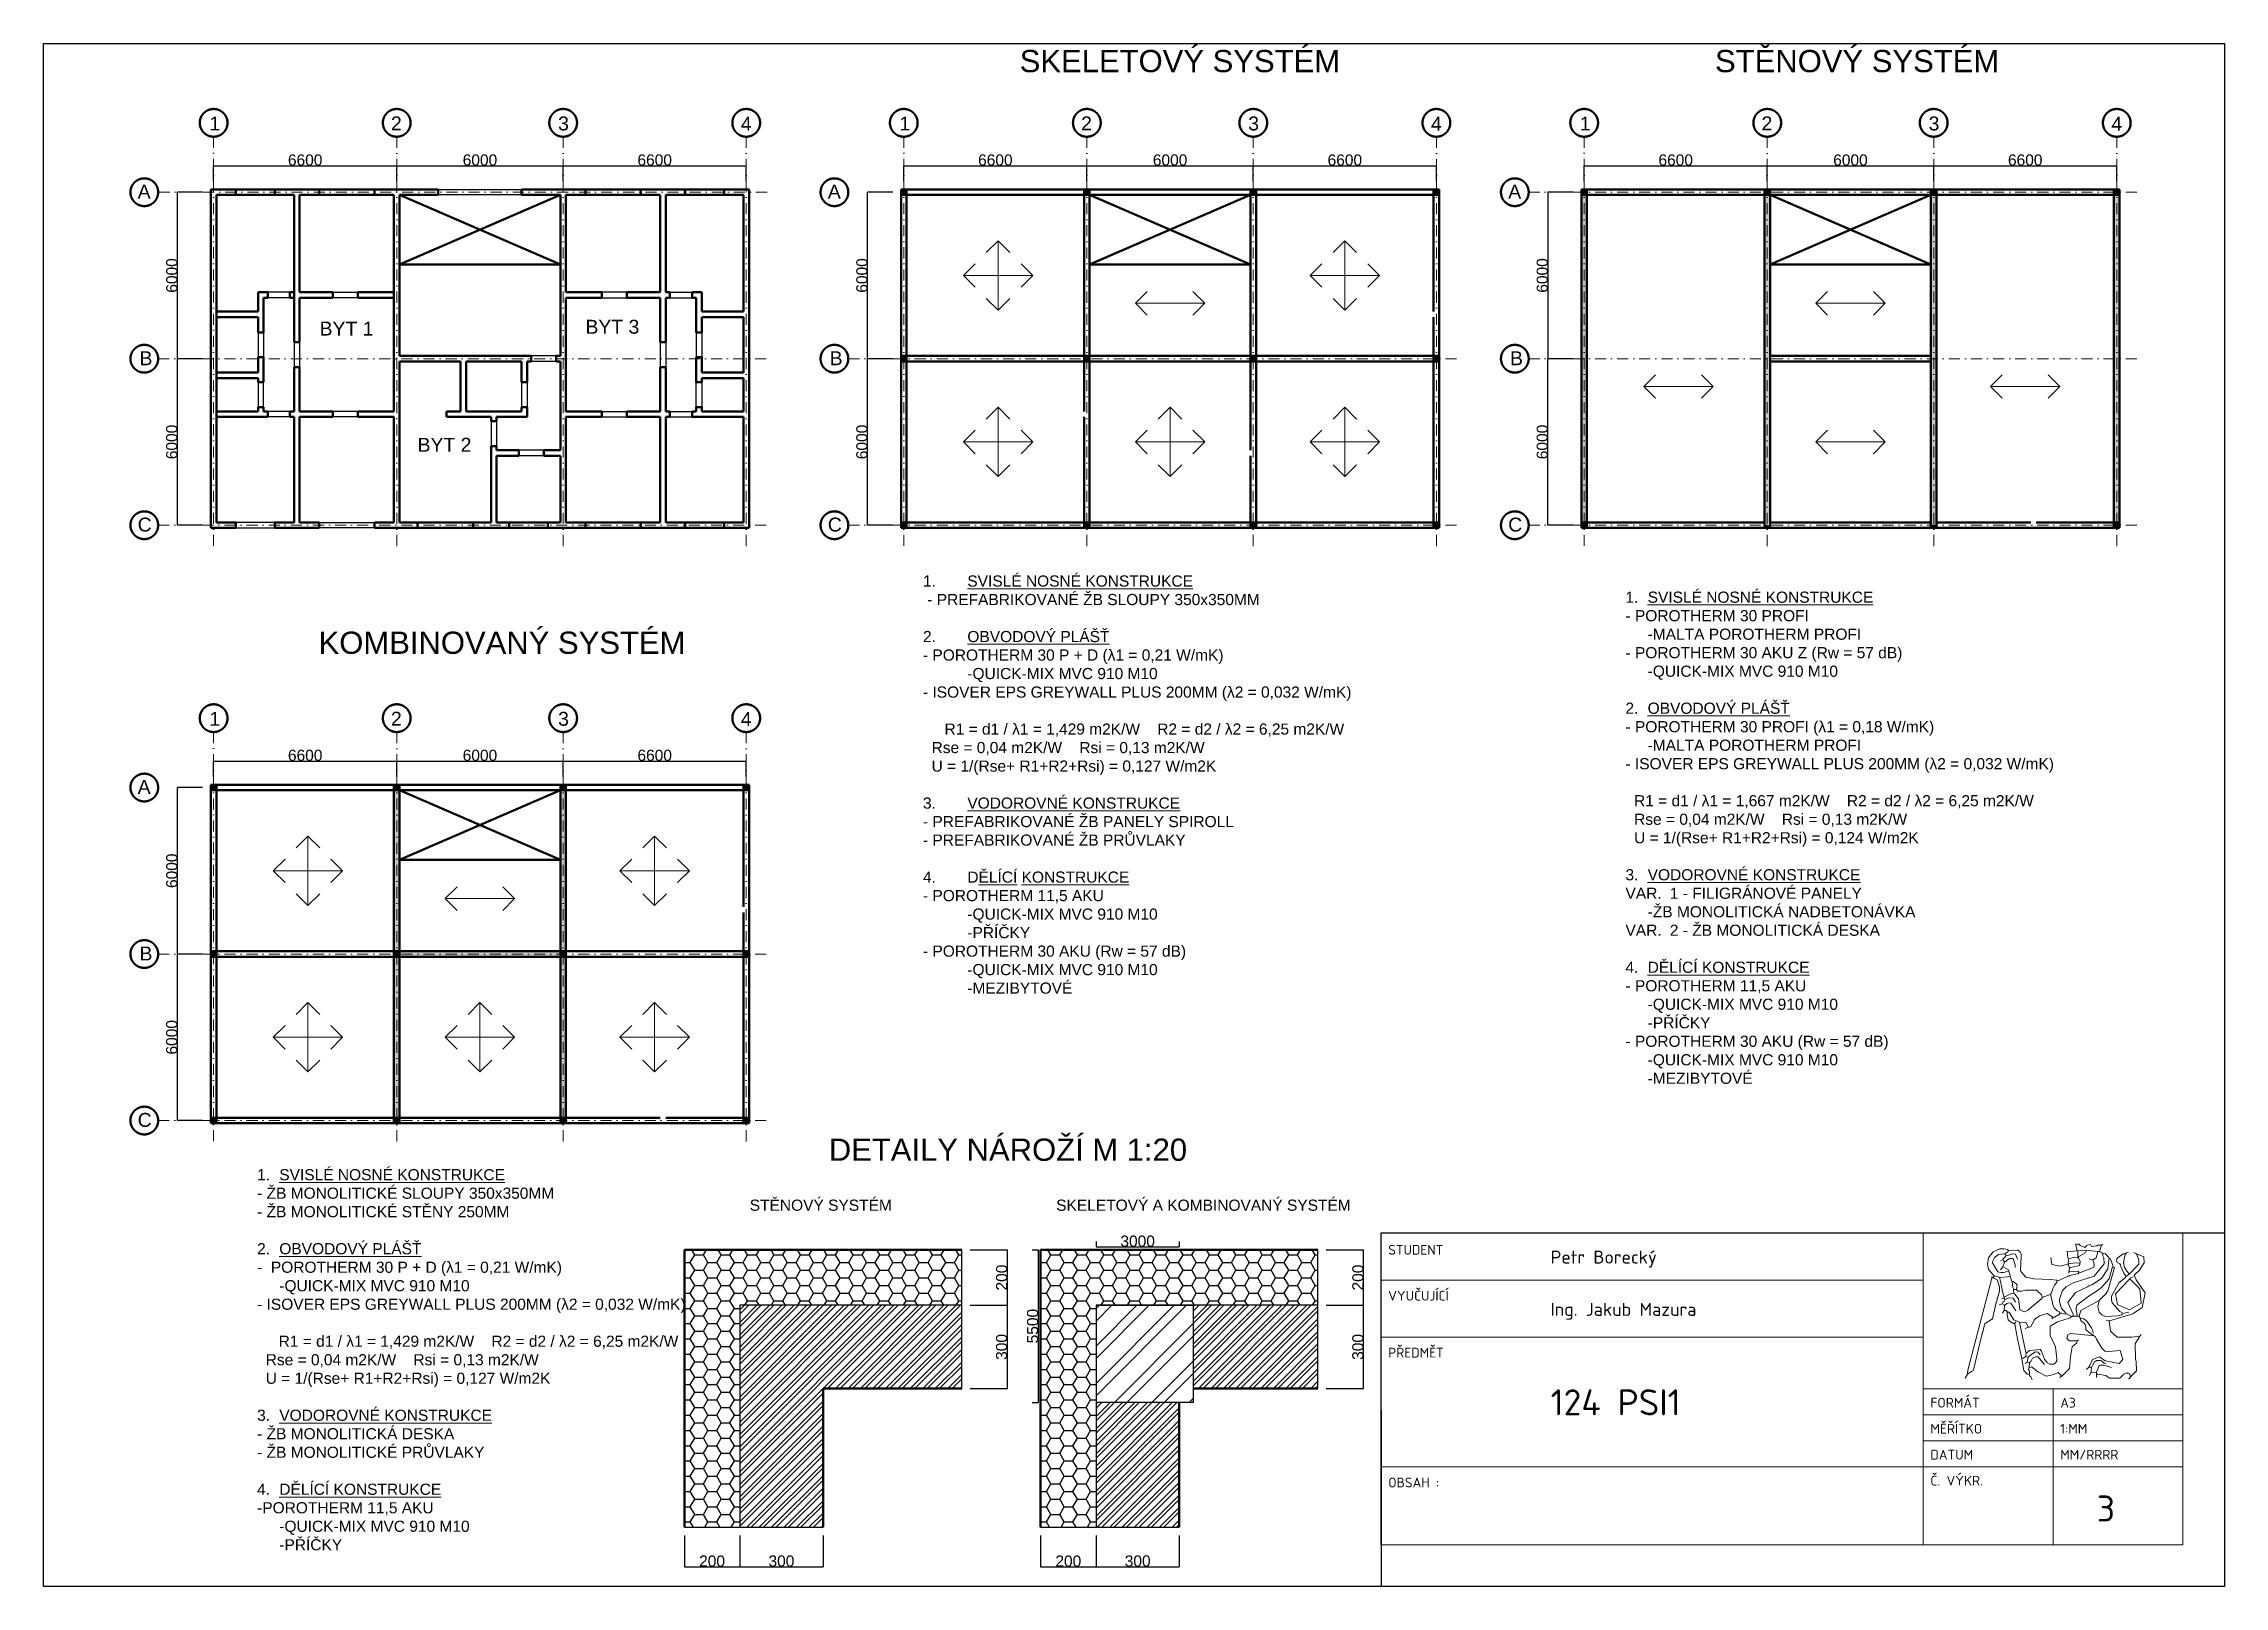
# Paper-space layout 'Layout1' of a CAD drawing. Header units: millimetres. Extents: x 0 to 84000, y 0 to 59400.
# The model-space entities are those that its viewports show. They can reach past a viewport. Long polylines and large blocks are cut down to what shows.
import ezdxf

# ---------------------------------------------------------------- set-up
doc = ezdxf.new("R2010")
doc.units = ezdxf.units.MM
doc.header["$LTSCALE"] = 910
doc.linetypes.add('DASHDOT', pattern=[1, 0.5, -0.25, 0, -0.25])
for name, color, linetype, lineweight in [('00 popis', 7, 'Continuous', 13), ('00 tenká plná', 7, 'Continuous', 13), ('01 tenká čerchovaná', 7, 'DASHDOT', 13), ('01 tlustá plná', 7, 'Continuous', 25), ('01 velmi tlustá plná', 7, 'Continuous', 50)]:
    doc.layers.add(name, color=color, linetype=linetype, lineweight=lineweight)
doc.layers.add('rámeček', color=7, linetype='Continuous', plot=False)
doc.styles.add('ISOCPEUR', font='isocpeur.ttf')
doc.styles.add('KOTY', font='arial.ttf', dxfattribs={"height": 400})
doc.styles.add('nadpisy bytů', font='arial.ttf', dxfattribs={"height": 500})
doc.styles.add('napisy systémů', font='arial.ttf', dxfattribs={"height": 800})
doc.styles.add('osy', font='arial.ttf', dxfattribs={"height": 500})
doc.styles.add('POPIS', font='arial.ttf', dxfattribs={"height": 400})
doc.dimstyles.new('MOJE', dxfattribs={"dimtxt": 400, "dimasz": 2.5, "dimexe": 1.25, "dimexo": 300, "dimtad": 1, "dimtxsty": 'KOTY', "dimblk": 'ARCHTICK', "dimcen": 2.5, "dimadec": 0, "dimazin": 0, "dimtfac": 1, "dimtmove": 0, "dimatfit": 3, "dimfxl": 1, "dimarcsym": 0})
pattern_1 = [(45, (-8656.33, 0), (-224.5064, 224.5064), []), (45, (-8656.33, 158.75), (-224.5064, 224.5064), [])]

psp = doc.layouts.get("Layout1")

# ---------------------------------------------------------------- texts
at = {"layer": '00 tenká plná', "linetype": 'Continuous', "style": 'ISOCPEUR'}
for s, p in [('STUDENT', (51791, 12770)), ('VYUČUJÍCÍ', (51791, 11003)), ('PŘEDMĚT', (51791, 8811)), ('FORMÁT', (72677, 6883)), ('A3', (77677, 6883)), ('MĚŘÍTKO', (72677, 5882)), ('1:MM', (77677, 5883)), ('DATUM', (72677, 4882)), ('MM/RRRR', (77677, 4883)), ('Č. VÝKR.', (72677, 3882)), ('OBSAH :', (51791, 3811))]:
    psp.add_text(s, height=375, dxfattribs=at).set_placement(p)
at = {"layer": '00 tenká plná', "attachment_point": 1, "style": 'ISOCPEUR'}
for s, width, insert, char_height in [('Petr Borecký', 18465.74, (58048, 12928), 500), ('Ing. Jakub Mazura', 18465.74, (58048, 10916), 500), ('124 PSI1', 12660.76, (58048, 7586), 1000), ('3', 2520.76, (79085, 3496), 1000)]:
    psp.add_mtext_dynamic_manual_height_columns(s, width=width, gutter_width=4, heights=[0], dxfattribs=dict(at, insert=insert, char_height=char_height))

msp = doc.modelspace()

# ---------------------------------------------------------------- texts
at = {"layer": '00 popis', "attachment_point": 1}
for s, width, gutter_width, heights, insert, char_height, style in [('SKELETOVÝ SYSTÉM', 12166.08445, 3500, [0], (30058.64, 18125.651), 800, 'napisy systémů'), ('STĚNOVÝ SYSTÉM', 11431.92417, 3500, [0], (55124.969, 18125.651), 800, 'napisy systémů'), ('BYT 1', 1973.94009, 2500, [0], (4819.877, 8335.522), 500, 'nadpisy bytů'), ('BYT 3', 2544.18941, 2500, [1431.925], (14404.453, 8401.28), 500, 'nadpisy bytů'), ('BYT 2', 2412.59343, 2500, [1444.977], (8351.037, 4148.917), 500, 'nadpisy bytů'), ('\\pxi-2,l2,t4;1.^I{\\LSVISLÉ NOSNÉ KONSTRUKCE\\P\\pi0,l0,tz;} - PREFABRIKOVANÉ ŽB SLOUPY 350x350MM\\P\\P\\pi-2,l2,t4;2.^I{\\LOBVODOVÝ PLÁŠŤ\\P\\pi0,l0,tz;}- POROTHERM 30 P + D (λ1 = 0,21 W/mK)\\P^I-QUICK-MIX MVC 910 M10\\P- ISOVER EPS GREYWALL PLUS 200MM (λ2 = 0,032 W/mK)\\P\\P     R1 = d1 / λ1 = 1,429 m2K/W    R2 = d2 / λ2 = 6,25 m2K/W\\P  Rse = 0,04 m2K/W    Rsi = 0,13 m2K/W\\P  U = 1/(Rse+ R1+R2+Rsi) = 0,127 W/m2K\\P\\P\\pi-2,l2,t4;3.^I{\\LVODOROVNÉ KONSTRUKCE\\P\\pi0,l0,tz;}- PREFABRIKOVANÉ ŽB PANELY SPIROLL\\P- PREFABRIKOVANÉ ŽB PRŮVLAKY\\P\\P\\pi-2,l2,t4;4.^ID{\\LĚLÍCÍ KONSTRUKCE}\\P\\pi0,l0,tz;- POROTHERM 11,5 AKU\\P^I-QUICK-MIX MVC 910 M10\\P^I-PŘÍČKY\\P- POROTHERM 30 AKU (Rw = 57 dB)\\P^I-QUICK-MIX MVC 910 M10\\P^I-MEZIBYTOVÉ', 17563.05936, 2000, [18069.604], (26571.179, -811.176), 400, 'POPIS'), ('\\pxi-2,l2,t2;1.^I{\\LSVISLÉ NOSNÉ KONSTRUKCE\\P\\pi0,l0,tz;}- POROTHERM 30 PROFI\\P^I-MALTA POROTHERM PROFI\\P- POROTHERM 30 AKU Z (Rw = 57 dB)\\P^I-QUICK-MIX MVC 910 M10\\P\\P\\pi-2,l2,t2;2.^I{\\LOBVODOVÝ PLÁŠŤ\\P\\pi0,l0,tz;}- POROTHERM 30 PROFI (λ1 = 0,18 W/mK)\\P ^I-MALTA POROTHERM PROFI\\P- ISOVER EPS GREYWALL PLUS 200MM (λ2 = 0,032 W/mK)\\P\\P  R1 = d1 / λ1 = 1,667 m2K/W    R2 = d2 / λ2 = 6,25 m2K/W\\P  Rse = 0,04 m2K/W    Rsi = 0,13 m2K/W\\P  U = 1/(Rse+ R1+R2+Rsi) = 0,124 W/m2K\\P\\P\\pi-2,l2,t2;3.^I{\\LVODOROVNÉ KONSTRUKCE\\P\\pi0,l0,tz;}VAR.^I1 - FILIGRÁNOVÉ PANELY\\P^I-ŽB MONOLITICKÁ NADBETONÁVKA\\PVAR.^I2 - ŽB MONOLITICKÁ DESKA\\P\\P\\pi-2,l2,t2;4.^I{\\LDĚLÍCÍ KONSTRUKCE\\P\\pi0,l0,tz;}- POROTHERM 11,5 AKU\\P^I-QUICK-MIX MVC 910 M10\\P^I-PŘÍČKY\\P- POROTHERM 30 AKU (Rw = 57 dB)\\P^I-QUICK-MIX MVC 910 M10\\P^I-MEZIBYTOVÉ', 18228.42092, 2000, [0], (51896.567, -1393.038), 400, 'POPIS'), ('KOMBINOVANÝ SYSTÉM', 13162.44495, 3500, [2127.141], (4782.551, -2835.314), 800, 'napisy systémů'), ('DETAILY NÁROŽÍ M 1:20', 15846.3723, 4000, [0], (23176.359, -21104.131), 800, 'napisy systémů'), ('\\pxi-1,l1,t2;1.^I{\\LSVISLÉ NOSNÉ KONSTRUKCE\\P\\pi0,l0,tz;}- ŽB MONOLITICKÉ SLOUPY 350x350MM\\P- ŽB MONOLITICKÉ STĚNY 250MM\\P\\P\\pi-1,l1,t2;2.^I{\\LOBVODOVÝ PLÁŠŤ\\P\\pi0,l0,tz;}-  POROTHERM 30 P + D (λ1 = 0,21 W/mK)\\P^I-QUICK-MIX MVC 910 M10\\P- ISOVER EPS GREYWALL PLUS 200MM (λ2 = 0,032 W/mK)\\P\\P     R1 = d1 / λ1 = 1,429 m2K/W    R2 = d2 / λ2 = 6,25 m2K/W\\P  Rse = 0,04 m2K/W    Rsi = 0,13 m2K/W\\P  U = 1/(Rse+ R1+R2+Rsi) = 0,127 W/m2K\\P\\P\\pi-1,l1,t2;3.^I{\\LVODOROVNÉ KONSTRUKCE\\P\\pi0,l0,tz;}- ŽB MONOLITICKÁ DESKA\\P- ŽB MONOLITICKÉ PRŮVLAKY\\P\\P\\pi-1,l1,t2;4.^I{\\LDĚLÍCÍ KONSTRUKCE\\P\\pi0,l0,tz;}-POROTHERM 11,5 AKU\\P^I-QUICK-MIX MVC 910 M10\\P^I-PŘÍČKY', 17656.07194, 2000, [14865.458], (2566.583, -22204.361), 400, 'POPIS'), ('STĚNOVÝ SYSTÉM', 8935.02579, 2000, [0], (20326.529, -23303.508), 400, 'POPIS'), ('SKELETOVÝ A KOMBINOVANÝ SYSTÉM', 14698.45853, 2000, [0], (31374.014, -23303.508), 400, 'POPIS')]:
    msp.add_mtext_dynamic_manual_height_columns(s, width=width, gutter_width=gutter_width, heights=heights, dxfattribs=dict(at, insert=insert, char_height=char_height, style=style))
at = {"layer": '01 velmi tlustá plná', "char_height": 500, "attachment_point": 1, "style": 'osy'}
for s, insert in [('1', (845.268, 15724.334)), ('2', (7392.888, 15729.86)), ('3', (13417.706, 15727.098)), ('1', (25724.979, 15724.334)), ('2', (32272.599, 15729.86)), ('3', (38297.417, 15727.098)), ('1', (50253.5, 15724.334)), ('2', (56801.12, 15729.86)), ('3', (62825.938, 15727.098)), ('4', (20004.635, 15717.902)), ('4', (44884.345, 15717.902)), ('4', (69412.867, 15717.902)), ('A', (-1738.062, 13272.515)), ('A', (23141.649, 13272.515)), ('A', (47670.17, 13272.515)), ('B', (-1672.518, 7267.177)), ('B', (23207.193, 7267.177)), ('B', (47735.714, 7267.177)), ('C', (-1738.062, 1272.515)), ('C', (23141.649, 1272.515)), ('C', (47670.17, 1272.515)), ('1', (845.268, -5728.497)), ('2', (7392.888, -5722.971)), ('3', (13417.706, -5725.733)), ('4', (20004.635, -5734.93)), ('A', (-1738.062, -8180.316)), ('B', (-1672.518, -14185.654)), ('C', (-1738.062, -20180.316))]:
    msp.add_mtext_dynamic_manual_height_columns(s, width=300, gutter_width=1500, heights=[0], dxfattribs=dict(at, insert=insert))

# ---------------------------------------------------------------- blocks, each defined once
blk = doc.blocks.new('_ArchTick')
at = {"color": 0, "linetype": 'ByBlock', "const_width": 0.15}
blk.add_lwpolyline([(-0.5, -0.5), (0.5, 0.5)], dxfattribs=at)
blk = doc.blocks.new('*D9')
at = {"layer": '01 tlustá plná', "color": 0, "lineweight": -2, "transparency": 16777216}
for p, q in [((25480, 7000), (24574, 7000)), ((24575, 1000), (24575, 7000)), ((25480, 1000), (24574, 1000))]:
    blk.add_line(p, q, dxfattribs=at)
at = {"layer": 'Defpoints', "color": 0, "transparency": 16777216}
for p in [(24575, 7000), (25780, 7000), (25780, 1000)]:
    blk.add_point(p, dxfattribs=at)
at = {"layer": '01 tlustá plná', "color": 0, "lineweight": -2, "transparency": 16777216, "xscale": 2.5, "yscale": 2.5, "zscale": 2.5}
for p, rotation in [((24575, 7000), 90), ((24575, 1000), 270)]:
    blk.add_blockref('_ArchTick', p, dxfattribs=dict(at, rotation=rotation))
at = {"layer": '01 tlustá plná', "color": 0, "transparency": 16777216, "insert": (24370, 4000), "char_height": 400, "attachment_point": 5, "rotation": 90, "style": 'KOTY'}
blk.add_mtext('6000', dxfattribs=at)
blk = doc.blocks.new('*D10')
at = {"layer": '01 tlustá plná', "color": 0, "lineweight": -2, "transparency": 16777216}
for p, q in [((25480, 13000), (24575, 13000)), ((24576, 7000), (24576, 13000)), ((25480, 7000), (24575, 7000))]:
    blk.add_line(p, q, dxfattribs=at)
at = {"layer": 'Defpoints', "color": 0, "transparency": 16777216}
for p in [(24576, 13000), (25780, 13000), (25780, 7000)]:
    blk.add_point(p, dxfattribs=at)
at = {"layer": '01 tlustá plná', "color": 0, "lineweight": -2, "transparency": 16777216, "xscale": 2.5, "yscale": 2.5, "zscale": 2.5}
for p, rotation in [((24576, 13000), 90), ((24576, 7000), 270)]:
    blk.add_blockref('_ArchTick', p, dxfattribs=dict(at, rotation=rotation))
at = {"layer": '01 tlustá plná', "color": 0, "transparency": 16777216, "insert": (24371, 10000), "char_height": 400, "attachment_point": 5, "rotation": 90, "style": 'KOTY'}
blk.add_mtext('6000', dxfattribs=at)
blk = doc.blocks.new('*D11')
at = {"layer": '01 tlustá plná', "color": 0, "lineweight": -2, "transparency": 16777216}
for p, q in [((25880, 13400), (25880, 13955)), ((25880, 13954), (32480, 13954)), ((32480, 13400), (32480, 13955))]:
    blk.add_line(p, q, dxfattribs=at)
at = {"layer": 'Defpoints', "color": 0, "transparency": 16777216}
for p in [(32480, 13954), (25880, 13100), (32480, 13100)]:
    blk.add_point(p, dxfattribs=at)
at = {"layer": '01 tlustá plná', "color": 0, "lineweight": -2, "transparency": 16777216, "xscale": 2.5, "yscale": 2.5, "zscale": 2.5, "rotation": 180}
blk.add_blockref('_ArchTick', (25880, 13954), dxfattribs=at)
at = {"layer": '01 tlustá plná', "color": 0, "lineweight": -2, "transparency": 16777216, "xscale": 2.5, "yscale": 2.5, "zscale": 2.5}
blk.add_blockref('_ArchTick', (32480, 13954), dxfattribs=at)
at = {"layer": '01 tlustá plná', "color": 0, "transparency": 16777216, "insert": (29180, 14158), "char_height": 400, "attachment_point": 5, "style": 'KOTY'}
blk.add_mtext('6600', dxfattribs=at)
blk = doc.blocks.new('*D12')
at = {"layer": '01 tlustá plná', "color": 0, "lineweight": -2, "transparency": 16777216}
for p, q in [((32480, 13400), (32480, 13955)), ((32480, 13954), (38480, 13954)), ((38480, 13400), (38480, 13955))]:
    blk.add_line(p, q, dxfattribs=at)
at = {"layer": 'Defpoints', "color": 0, "transparency": 16777216}
for p in [(38480, 13954), (32480, 13100), (38480, 13100)]:
    blk.add_point(p, dxfattribs=at)
at = {"layer": '01 tlustá plná', "color": 0, "lineweight": -2, "transparency": 16777216, "xscale": 2.5, "yscale": 2.5, "zscale": 2.5, "rotation": 180}
blk.add_blockref('_ArchTick', (32480, 13954), dxfattribs=at)
at = {"layer": '01 tlustá plná', "color": 0, "lineweight": -2, "transparency": 16777216, "xscale": 2.5, "yscale": 2.5, "zscale": 2.5}
blk.add_blockref('_ArchTick', (38480, 13954), dxfattribs=at)
at = {"layer": '01 tlustá plná', "color": 0, "transparency": 16777216, "insert": (35480, 14158), "char_height": 400, "attachment_point": 5, "style": 'KOTY'}
blk.add_mtext('6000', dxfattribs=at)
blk = doc.blocks.new('*D13')
at = {"layer": '01 tlustá plná', "color": 0, "lineweight": -2, "transparency": 16777216}
for p, q in [((38480, 13400), (38480, 13955)), ((38480, 13954), (45080, 13954)), ((45080, 13400), (45080, 13955))]:
    blk.add_line(p, q, dxfattribs=at)
at = {"layer": 'Defpoints', "color": 0, "transparency": 16777216}
for p in [(45080, 13954), (38480, 13100), (45080, 13100)]:
    blk.add_point(p, dxfattribs=at)
at = {"layer": '01 tlustá plná', "color": 0, "lineweight": -2, "transparency": 16777216, "xscale": 2.5, "yscale": 2.5, "zscale": 2.5, "rotation": 180}
blk.add_blockref('_ArchTick', (38480, 13954), dxfattribs=at)
at = {"layer": '01 tlustá plná', "color": 0, "lineweight": -2, "transparency": 16777216, "xscale": 2.5, "yscale": 2.5, "zscale": 2.5}
blk.add_blockref('_ArchTick', (45080, 13954), dxfattribs=at)
at = {"layer": '01 tlustá plná', "color": 0, "transparency": 16777216, "insert": (41780, 14158), "char_height": 400, "attachment_point": 5, "style": 'KOTY'}
blk.add_mtext('6600', dxfattribs=at)
blk = doc.blocks.new('*D14')
at = {"layer": '01 tlustá plná', "color": 0, "lineweight": -2, "transparency": 16777216}
for p, q in [((600, 7000), (-306, 7000)), ((-305, 1000), (-305, 7000)), ((600, 1000), (-306, 1000))]:
    blk.add_line(p, q, dxfattribs=at)
at = {"layer": 'Defpoints', "color": 0, "transparency": 16777216}
for p in [(-305, 7000), (900, 7000), (900, 1000)]:
    blk.add_point(p, dxfattribs=at)
at = {"layer": '01 tlustá plná', "color": 0, "lineweight": -2, "transparency": 16777216, "xscale": 2.5, "yscale": 2.5, "zscale": 2.5}
for p, rotation in [((-305, 7000), 90), ((-305, 1000), 270)]:
    blk.add_blockref('_ArchTick', p, dxfattribs=dict(at, rotation=rotation))
at = {"layer": '01 tlustá plná', "color": 0, "transparency": 16777216, "insert": (-510, 4000), "char_height": 400, "attachment_point": 5, "rotation": 90, "style": 'KOTY'}
blk.add_mtext('6000', dxfattribs=at)
blk = doc.blocks.new('*D15')
at = {"layer": '01 tlustá plná', "color": 0, "lineweight": -2, "transparency": 16777216}
for p, q in [((600, 13000), (-305, 13000)), ((-304, 7000), (-304, 13000)), ((600, 7000), (-305, 7000))]:
    blk.add_line(p, q, dxfattribs=at)
at = {"layer": 'Defpoints', "color": 0, "transparency": 16777216}
for p in [(-304, 13000), (900, 13000), (900, 7000)]:
    blk.add_point(p, dxfattribs=at)
at = {"layer": '01 tlustá plná', "color": 0, "lineweight": -2, "transparency": 16777216, "xscale": 2.5, "yscale": 2.5, "zscale": 2.5}
for p, rotation in [((-304, 13000), 90), ((-304, 7000), 270)]:
    blk.add_blockref('_ArchTick', p, dxfattribs=dict(at, rotation=rotation))
at = {"layer": '01 tlustá plná', "color": 0, "transparency": 16777216, "insert": (-508, 10000), "char_height": 400, "attachment_point": 5, "rotation": 90, "style": 'KOTY'}
blk.add_mtext('6000', dxfattribs=at)
blk = doc.blocks.new('*D16')
at = {"layer": '01 tlustá plná', "color": 0, "lineweight": -2, "transparency": 16777216}
for p, q in [((1000, 13400), (1000, 13955)), ((1000, 13954), (7600, 13954)), ((7600, 13400), (7600, 13955))]:
    blk.add_line(p, q, dxfattribs=at)
at = {"layer": 'Defpoints', "color": 0, "transparency": 16777216}
for p in [(7600, 13954), (1000, 13100), (7600, 13100)]:
    blk.add_point(p, dxfattribs=at)
at = {"layer": '01 tlustá plná', "color": 0, "lineweight": -2, "transparency": 16777216, "xscale": 2.5, "yscale": 2.5, "zscale": 2.5, "rotation": 180}
blk.add_blockref('_ArchTick', (1000, 13954), dxfattribs=at)
at = {"layer": '01 tlustá plná', "color": 0, "lineweight": -2, "transparency": 16777216, "xscale": 2.5, "yscale": 2.5, "zscale": 2.5}
blk.add_blockref('_ArchTick', (7600, 13954), dxfattribs=at)
at = {"layer": '01 tlustá plná', "color": 0, "transparency": 16777216, "insert": (4300, 14158), "char_height": 400, "attachment_point": 5, "style": 'KOTY'}
blk.add_mtext('6600', dxfattribs=at)
blk = doc.blocks.new('*D17')
at = {"layer": '01 tlustá plná', "color": 0, "lineweight": -2, "transparency": 16777216}
for p, q in [((7600, 13400), (7600, 13955)), ((7600, 13954), (13600, 13954)), ((13600, 13400), (13600, 13955))]:
    blk.add_line(p, q, dxfattribs=at)
at = {"layer": 'Defpoints', "color": 0, "transparency": 16777216}
for p in [(13600, 13954), (7600, 13100), (13600, 13100)]:
    blk.add_point(p, dxfattribs=at)
at = {"layer": '01 tlustá plná', "color": 0, "lineweight": -2, "transparency": 16777216, "xscale": 2.5, "yscale": 2.5, "zscale": 2.5, "rotation": 180}
blk.add_blockref('_ArchTick', (7600, 13954), dxfattribs=at)
at = {"layer": '01 tlustá plná', "color": 0, "lineweight": -2, "transparency": 16777216, "xscale": 2.5, "yscale": 2.5, "zscale": 2.5}
blk.add_blockref('_ArchTick', (13600, 13954), dxfattribs=at)
at = {"layer": '01 tlustá plná', "color": 0, "transparency": 16777216, "insert": (10600, 14158), "char_height": 400, "attachment_point": 5, "style": 'KOTY'}
blk.add_mtext('6000', dxfattribs=at)
blk = doc.blocks.new('*D18')
at = {"layer": '01 tlustá plná', "color": 0, "lineweight": -2, "transparency": 16777216}
for p, q in [((13600, 13400), (13600, 13955)), ((13600, 13954), (20200, 13954)), ((20200, 13400), (20200, 13955))]:
    blk.add_line(p, q, dxfattribs=at)
at = {"layer": 'Defpoints', "color": 0, "transparency": 16777216}
for p in [(20200, 13954), (13600, 13100), (20200, 13100)]:
    blk.add_point(p, dxfattribs=at)
at = {"layer": '01 tlustá plná', "color": 0, "lineweight": -2, "transparency": 16777216, "xscale": 2.5, "yscale": 2.5, "zscale": 2.5, "rotation": 180}
blk.add_blockref('_ArchTick', (13600, 13954), dxfattribs=at)
at = {"layer": '01 tlustá plná', "color": 0, "lineweight": -2, "transparency": 16777216, "xscale": 2.5, "yscale": 2.5, "zscale": 2.5}
blk.add_blockref('_ArchTick', (20200, 13954), dxfattribs=at)
at = {"layer": '01 tlustá plná', "color": 0, "transparency": 16777216, "insert": (16900, 14158), "char_height": 400, "attachment_point": 5, "style": 'KOTY'}
blk.add_mtext('6600', dxfattribs=at)
blk = doc.blocks.new('*D23')
at = {"layer": '01 tlustá plná', "color": 0, "lineweight": -2, "transparency": 16777216}
for p, q in [((50008, 7000), (49102, 7000)), ((49103, 1000), (49103, 7000)), ((50008, 1000), (49102, 1000))]:
    blk.add_line(p, q, dxfattribs=at)
at = {"layer": 'Defpoints', "color": 0, "transparency": 16777216}
for p in [(49103, 7000), (50308, 7000), (50308, 1000)]:
    blk.add_point(p, dxfattribs=at)
at = {"layer": '01 tlustá plná', "color": 0, "lineweight": -2, "transparency": 16777216, "xscale": 2.5, "yscale": 2.5, "zscale": 2.5}
for p, rotation in [((49103, 7000), 90), ((49103, 1000), 270)]:
    blk.add_blockref('_ArchTick', p, dxfattribs=dict(at, rotation=rotation))
at = {"layer": '01 tlustá plná', "color": 0, "transparency": 16777216, "insert": (48899, 4000), "char_height": 400, "attachment_point": 5, "rotation": 90, "style": 'KOTY'}
blk.add_mtext('6000', dxfattribs=at)
blk = doc.blocks.new('*D24')
at = {"layer": '01 tlustá plná', "color": 0, "lineweight": -2, "transparency": 16777216}
for p, q in [((50008, 13000), (49103, 13000)), ((49105, 7000), (49105, 13000)), ((50008, 7000), (49103, 7000))]:
    blk.add_line(p, q, dxfattribs=at)
at = {"layer": 'Defpoints', "color": 0, "transparency": 16777216}
for p in [(49105, 13000), (50308, 13000), (50308, 7000)]:
    blk.add_point(p, dxfattribs=at)
at = {"layer": '01 tlustá plná', "color": 0, "lineweight": -2, "transparency": 16777216, "xscale": 2.5, "yscale": 2.5, "zscale": 2.5}
for p, rotation in [((49105, 13000), 90), ((49105, 7000), 270)]:
    blk.add_blockref('_ArchTick', p, dxfattribs=dict(at, rotation=rotation))
at = {"layer": '01 tlustá plná', "color": 0, "transparency": 16777216, "insert": (48900, 10000), "char_height": 400, "attachment_point": 5, "rotation": 90, "style": 'KOTY'}
blk.add_mtext('6000', dxfattribs=at)
blk = doc.blocks.new('*D20')
at = {"layer": '01 tlustá plná', "color": 0, "lineweight": -2, "transparency": 16777216}
for p, q in [((50408, 13400), (50408, 13955)), ((50408, 13954), (57008, 13954)), ((57008, 13400), (57008, 13955))]:
    blk.add_line(p, q, dxfattribs=at)
at = {"layer": 'Defpoints', "color": 0, "transparency": 16777216}
for p in [(57008, 13954), (50408, 13100), (57008, 13100)]:
    blk.add_point(p, dxfattribs=at)
at = {"layer": '01 tlustá plná', "color": 0, "lineweight": -2, "transparency": 16777216, "xscale": 2.5, "yscale": 2.5, "zscale": 2.5, "rotation": 180}
blk.add_blockref('_ArchTick', (50408, 13954), dxfattribs=at)
at = {"layer": '01 tlustá plná', "color": 0, "lineweight": -2, "transparency": 16777216, "xscale": 2.5, "yscale": 2.5, "zscale": 2.5}
blk.add_blockref('_ArchTick', (57008, 13954), dxfattribs=at)
at = {"layer": '01 tlustá plná', "color": 0, "transparency": 16777216, "insert": (53708, 14158), "char_height": 400, "attachment_point": 5, "style": 'KOTY'}
blk.add_mtext('6600', dxfattribs=at)
blk = doc.blocks.new('*D21')
at = {"layer": '01 tlustá plná', "color": 0, "lineweight": -2, "transparency": 16777216}
for p, q in [((57008, 13400), (57008, 13955)), ((57008, 13954), (63008, 13954)), ((63008, 13400), (63008, 13955))]:
    blk.add_line(p, q, dxfattribs=at)
at = {"layer": 'Defpoints', "color": 0, "transparency": 16777216}
for p in [(63008, 13954), (57008, 13100), (63008, 13100)]:
    blk.add_point(p, dxfattribs=at)
at = {"layer": '01 tlustá plná', "color": 0, "lineweight": -2, "transparency": 16777216, "xscale": 2.5, "yscale": 2.5, "zscale": 2.5, "rotation": 180}
blk.add_blockref('_ArchTick', (57008, 13954), dxfattribs=at)
at = {"layer": '01 tlustá plná', "color": 0, "lineweight": -2, "transparency": 16777216, "xscale": 2.5, "yscale": 2.5, "zscale": 2.5}
blk.add_blockref('_ArchTick', (63008, 13954), dxfattribs=at)
at = {"layer": '01 tlustá plná', "color": 0, "transparency": 16777216, "insert": (60008, 14158), "char_height": 400, "attachment_point": 5, "style": 'KOTY'}
blk.add_mtext('6000', dxfattribs=at)
blk = doc.blocks.new('*D22')
at = {"layer": '01 tlustá plná', "color": 0, "lineweight": -2, "transparency": 16777216}
for p, q in [((63008, 13400), (63008, 13955)), ((63008, 13954), (69608, 13954)), ((69608, 13400), (69608, 13955))]:
    blk.add_line(p, q, dxfattribs=at)
at = {"layer": 'Defpoints', "color": 0, "transparency": 16777216}
for p in [(69608, 13954), (63008, 13100), (69608, 13100)]:
    blk.add_point(p, dxfattribs=at)
at = {"layer": '01 tlustá plná', "color": 0, "lineweight": -2, "transparency": 16777216, "xscale": 2.5, "yscale": 2.5, "zscale": 2.5, "rotation": 180}
blk.add_blockref('_ArchTick', (63008, 13954), dxfattribs=at)
at = {"layer": '01 tlustá plná', "color": 0, "lineweight": -2, "transparency": 16777216, "xscale": 2.5, "yscale": 2.5, "zscale": 2.5}
blk.add_blockref('_ArchTick', (69608, 13954), dxfattribs=at)
at = {"layer": '01 tlustá plná', "color": 0, "transparency": 16777216, "insert": (66308, 14158), "char_height": 400, "attachment_point": 5, "style": 'KOTY'}
blk.add_mtext('6600', dxfattribs=at)
blk = doc.blocks.new('*D28')
at = {"layer": '01 tlustá plná', "color": 0, "lineweight": -2, "transparency": 16777216}
for p, q in [((600, -14453), (-306, -14453)), ((-305, -20453), (-305, -14453)), ((600, -20453), (-306, -20453))]:
    blk.add_line(p, q, dxfattribs=at)
at = {"layer": 'Defpoints', "color": 0, "transparency": 16777216}
for p in [(-305, -14453), (900, -14453), (900, -20453)]:
    blk.add_point(p, dxfattribs=at)
at = {"layer": '01 tlustá plná', "color": 0, "lineweight": -2, "transparency": 16777216, "xscale": 2.5, "yscale": 2.5, "zscale": 2.5}
for p, rotation in [((-305, -14453), 90), ((-305, -20453), 270)]:
    blk.add_blockref('_ArchTick', p, dxfattribs=dict(at, rotation=rotation))
at = {"layer": '01 tlustá plná', "color": 0, "transparency": 16777216, "insert": (-510, -17453), "char_height": 400, "attachment_point": 5, "rotation": 90, "style": 'KOTY'}
blk.add_mtext('6000', dxfattribs=at)
blk = doc.blocks.new('*D29')
at = {"layer": '01 tlustá plná', "color": 0, "lineweight": -2, "transparency": 16777216}
for p, q in [((600, -8453), (-305, -8453)), ((-304, -14453), (-304, -8453)), ((600, -14453), (-305, -14453))]:
    blk.add_line(p, q, dxfattribs=at)
at = {"layer": 'Defpoints', "color": 0, "transparency": 16777216}
for p in [(-304, -8453), (900, -8453), (900, -14453)]:
    blk.add_point(p, dxfattribs=at)
at = {"layer": '01 tlustá plná', "color": 0, "lineweight": -2, "transparency": 16777216, "xscale": 2.5, "yscale": 2.5, "zscale": 2.5}
for p, rotation in [((-304, -8453), 90), ((-304, -14453), 270)]:
    blk.add_blockref('_ArchTick', p, dxfattribs=dict(at, rotation=rotation))
at = {"layer": '01 tlustá plná', "color": 0, "transparency": 16777216, "insert": (-508, -11453), "char_height": 400, "attachment_point": 5, "rotation": 90, "style": 'KOTY'}
blk.add_mtext('6000', dxfattribs=at)
blk = doc.blocks.new('*D25')
at = {"layer": '01 tlustá plná', "color": 0, "lineweight": -2, "transparency": 16777216}
for p, q in [((1000, -8053), (1000, -7498)), ((1000, -7499), (7600, -7499)), ((7600, -8053), (7600, -7498))]:
    blk.add_line(p, q, dxfattribs=at)
at = {"layer": 'Defpoints', "color": 0, "transparency": 16777216}
for p in [(7600, -7499), (1000, -8353), (7600, -8353)]:
    blk.add_point(p, dxfattribs=at)
at = {"layer": '01 tlustá plná', "color": 0, "lineweight": -2, "transparency": 16777216, "xscale": 2.5, "yscale": 2.5, "zscale": 2.5, "rotation": 180}
blk.add_blockref('_ArchTick', (1000, -7499), dxfattribs=at)
at = {"layer": '01 tlustá plná', "color": 0, "lineweight": -2, "transparency": 16777216, "xscale": 2.5, "yscale": 2.5, "zscale": 2.5}
blk.add_blockref('_ArchTick', (7600, -7499), dxfattribs=at)
at = {"layer": '01 tlustá plná', "color": 0, "transparency": 16777216, "insert": (4300, -7294), "char_height": 400, "attachment_point": 5, "style": 'KOTY'}
blk.add_mtext('6600', dxfattribs=at)
blk = doc.blocks.new('*D26')
at = {"layer": '01 tlustá plná', "color": 0, "lineweight": -2, "transparency": 16777216}
for p, q in [((7600, -8053), (7600, -7498)), ((7600, -7499), (13600, -7499)), ((13600, -8053), (13600, -7498))]:
    blk.add_line(p, q, dxfattribs=at)
at = {"layer": 'Defpoints', "color": 0, "transparency": 16777216}
for p in [(13600, -7499), (7600, -8353), (13600, -8353)]:
    blk.add_point(p, dxfattribs=at)
at = {"layer": '01 tlustá plná', "color": 0, "lineweight": -2, "transparency": 16777216, "xscale": 2.5, "yscale": 2.5, "zscale": 2.5, "rotation": 180}
blk.add_blockref('_ArchTick', (7600, -7499), dxfattribs=at)
at = {"layer": '01 tlustá plná', "color": 0, "lineweight": -2, "transparency": 16777216, "xscale": 2.5, "yscale": 2.5, "zscale": 2.5}
blk.add_blockref('_ArchTick', (13600, -7499), dxfattribs=at)
at = {"layer": '01 tlustá plná', "color": 0, "transparency": 16777216, "insert": (10600, -7294), "char_height": 400, "attachment_point": 5, "style": 'KOTY'}
blk.add_mtext('6000', dxfattribs=at)
blk = doc.blocks.new('*D27')
at = {"layer": '01 tlustá plná', "color": 0, "lineweight": -2, "transparency": 16777216}
for p, q in [((13600, -8053), (13600, -7498)), ((13600, -7499), (20200, -7499)), ((20200, -8053), (20200, -7498))]:
    blk.add_line(p, q, dxfattribs=at)
at = {"layer": 'Defpoints', "color": 0, "transparency": 16777216}
for p in [(20200, -7499), (13600, -8353), (20200, -8353)]:
    blk.add_point(p, dxfattribs=at)
at = {"layer": '01 tlustá plná', "color": 0, "lineweight": -2, "transparency": 16777216, "xscale": 2.5, "yscale": 2.5, "zscale": 2.5, "rotation": 180}
blk.add_blockref('_ArchTick', (13600, -7499), dxfattribs=at)
at = {"layer": '01 tlustá plná', "color": 0, "lineweight": -2, "transparency": 16777216, "xscale": 2.5, "yscale": 2.5, "zscale": 2.5}
blk.add_blockref('_ArchTick', (20200, -7499), dxfattribs=at)
at = {"layer": '01 tlustá plná', "color": 0, "transparency": 16777216, "insert": (16900, -7294), "char_height": 400, "attachment_point": 5, "style": 'KOTY'}
blk.add_mtext('6600', dxfattribs=at)
blk = doc.blocks.new('*D31')
at = {"layer": '01 tlustá plná', "color": 0, "lineweight": -2, "transparency": 16777216}
for p, q in [((17969, -35411), (17969, -36537)), ((19969, -35411), (19969, -36537)), ((17969, -36535), (19969, -36535))]:
    blk.add_line(p, q, dxfattribs=at)
at = {"layer": 'Defpoints', "color": 0, "transparency": 16777216}
for p in [(17969, -35111), (19969, -35111), (19969, -36535)]:
    blk.add_point(p, dxfattribs=at)
at = {"layer": '01 tlustá plná', "color": 0, "lineweight": -2, "transparency": 16777216, "xscale": 2.5, "yscale": 2.5, "zscale": 2.5, "rotation": 180}
blk.add_blockref('_ArchTick', (17969, -36535), dxfattribs=at)
at = {"layer": '01 tlustá plná', "color": 0, "lineweight": -2, "transparency": 16777216, "xscale": 2.5, "yscale": 2.5, "zscale": 2.5}
blk.add_blockref('_ArchTick', (19969, -36535), dxfattribs=at)
at = {"layer": '01 tlustá plná', "color": 0, "transparency": 16777216, "insert": (18969, -36331), "char_height": 400, "width": 1200, "attachment_point": 5, "style": 'KOTY'}
blk.add_mtext('200', dxfattribs=at)
blk = doc.blocks.new('*D32')
at = {"layer": '01 tlustá plná', "color": 0, "lineweight": -2, "transparency": 16777216}
for p, q in [((19969, -35411), (19969, -36535)), ((22969, -35411), (22969, -36535)), ((19969, -36534), (22969, -36534))]:
    blk.add_line(p, q, dxfattribs=at)
at = {"layer": 'Defpoints', "color": 0, "transparency": 16777216}
for p in [(19969, -35111), (22969, -35111), (22969, -36534)]:
    blk.add_point(p, dxfattribs=at)
at = {"layer": '01 tlustá plná', "color": 0, "lineweight": -2, "transparency": 16777216, "xscale": 2.5, "yscale": 2.5, "zscale": 2.5, "rotation": 180}
blk.add_blockref('_ArchTick', (19969, -36534), dxfattribs=at)
at = {"layer": '01 tlustá plná', "color": 0, "lineweight": -2, "transparency": 16777216, "xscale": 2.5, "yscale": 2.5, "zscale": 2.5}
blk.add_blockref('_ArchTick', (22969, -36534), dxfattribs=at)
at = {"layer": '01 tlustá plná', "color": 0, "transparency": 16777216, "insert": (21469, -36329), "char_height": 400, "attachment_point": 5, "style": 'KOTY'}
blk.add_mtext('300', dxfattribs=at)
blk = doc.blocks.new('*D33')
at = {"layer": '01 tlustá plná', "color": 0, "lineweight": -2, "transparency": 16777216}
for p, q in [((28269, -27111), (29615, -27111)), ((29614, -30111), (29614, -27111)), ((28269, -30111), (29615, -30111))]:
    blk.add_line(p, q, dxfattribs=at)
at = {"layer": 'Defpoints', "color": 0, "transparency": 16777216}
for p in [(27969, -27111), (29614, -27111), (27969, -30111)]:
    blk.add_point(p, dxfattribs=at)
at = {"layer": '01 tlustá plná', "color": 0, "lineweight": -2, "transparency": 16777216, "xscale": 2.5, "yscale": 2.5, "zscale": 2.5}
for p, rotation in [((29614, -27111), 90), ((29614, -30111), 270)]:
    blk.add_blockref('_ArchTick', p, dxfattribs=dict(at, rotation=rotation))
at = {"layer": '01 tlustá plná', "color": 0, "transparency": 16777216, "insert": (29409, -28611), "char_height": 400, "attachment_point": 5, "rotation": 90, "style": 'KOTY'}
blk.add_mtext('300', dxfattribs=at)
blk = doc.blocks.new('*D34')
at = {"layer": '01 tlustá plná', "color": 0, "lineweight": -2, "transparency": 16777216}
for p, q in [((28269, -25111), (29616, -25111)), ((29615, -27111), (29615, -25111)), ((28269, -27111), (29616, -27111))]:
    blk.add_line(p, q, dxfattribs=at)
at = {"layer": 'Defpoints', "color": 0, "transparency": 16777216}
for p in [(27969, -25111), (29615, -25111), (27969, -27111)]:
    blk.add_point(p, dxfattribs=at)
at = {"layer": '01 tlustá plná', "color": 0, "lineweight": -2, "transparency": 16777216, "xscale": 2.5, "yscale": 2.5, "zscale": 2.5}
for p, rotation in [((29615, -25111), 90), ((29615, -27111), 270)]:
    blk.add_blockref('_ArchTick', p, dxfattribs=dict(at, rotation=rotation))
at = {"layer": '01 tlustá plná', "color": 0, "transparency": 16777216, "insert": (29410, -26111), "char_height": 400, "attachment_point": 5, "rotation": 90, "style": 'KOTY'}
blk.add_mtext('200', dxfattribs=at)
blk = doc.blocks.new('*D35')
at = {"layer": '01 tlustá plná', "color": 0, "lineweight": -2, "transparency": 16777216}
for p, q in [((30811, -35411), (30811, -36537)), ((32811, -35411), (32811, -36537)), ((30811, -36535), (32811, -36535))]:
    blk.add_line(p, q, dxfattribs=at)
at = {"layer": 'Defpoints', "color": 0, "transparency": 16777216}
for p in [(30811, -35111), (32811, -35111), (32811, -36535)]:
    blk.add_point(p, dxfattribs=at)
at = {"layer": '01 tlustá plná', "color": 0, "lineweight": -2, "transparency": 16777216, "xscale": 2.5, "yscale": 2.5, "zscale": 2.5, "rotation": 180}
blk.add_blockref('_ArchTick', (30811, -36535), dxfattribs=at)
at = {"layer": '01 tlustá plná', "color": 0, "lineweight": -2, "transparency": 16777216, "xscale": 2.5, "yscale": 2.5, "zscale": 2.5}
blk.add_blockref('_ArchTick', (32811, -36535), dxfattribs=at)
at = {"layer": '01 tlustá plná', "color": 0, "transparency": 16777216, "insert": (31811, -36331), "char_height": 400, "width": 1200, "attachment_point": 5, "style": 'KOTY'}
blk.add_mtext('200', dxfattribs=at)
blk = doc.blocks.new('*D36')
at = {"layer": '01 tlustá plná', "color": 0, "lineweight": -2, "transparency": 16777216}
for p, q in [((32811, -35411), (32811, -36535)), ((35811, -35411), (35811, -36535)), ((32811, -36534), (35811, -36534))]:
    blk.add_line(p, q, dxfattribs=at)
at = {"layer": 'Defpoints', "color": 0, "transparency": 16777216}
for p in [(32811, -35111), (35811, -35111), (35811, -36534)]:
    blk.add_point(p, dxfattribs=at)
at = {"layer": '01 tlustá plná', "color": 0, "lineweight": -2, "transparency": 16777216, "xscale": 2.5, "yscale": 2.5, "zscale": 2.5, "rotation": 180}
blk.add_blockref('_ArchTick', (32811, -36534), dxfattribs=at)
at = {"layer": '01 tlustá plná', "color": 0, "lineweight": -2, "transparency": 16777216, "xscale": 2.5, "yscale": 2.5, "zscale": 2.5}
blk.add_blockref('_ArchTick', (35811, -36534), dxfattribs=at)
at = {"layer": '01 tlustá plná', "color": 0, "transparency": 16777216, "insert": (34311, -36329), "char_height": 400, "attachment_point": 5, "style": 'KOTY'}
blk.add_mtext('300', dxfattribs=at)
blk = doc.blocks.new('*D37')
at = {"layer": '01 tlustá plná', "color": 0, "lineweight": -2, "transparency": 16777216}
for p, q in [((41111, -27111), (42457, -27111)), ((42456, -30111), (42456, -27111)), ((41111, -30111), (42457, -30111))]:
    blk.add_line(p, q, dxfattribs=at)
at = {"layer": 'Defpoints', "color": 0, "transparency": 16777216}
for p in [(40811, -27111), (42456, -27111), (40811, -30111)]:
    blk.add_point(p, dxfattribs=at)
at = {"layer": '01 tlustá plná', "color": 0, "lineweight": -2, "transparency": 16777216, "xscale": 2.5, "yscale": 2.5, "zscale": 2.5}
for p, rotation in [((42456, -27111), 90), ((42456, -30111), 270)]:
    blk.add_blockref('_ArchTick', p, dxfattribs=dict(at, rotation=rotation))
at = {"layer": '01 tlustá plná', "color": 0, "transparency": 16777216, "insert": (42251, -28611), "char_height": 400, "attachment_point": 5, "rotation": 90, "style": 'KOTY'}
blk.add_mtext('300', dxfattribs=at)
blk = doc.blocks.new('*D38')
at = {"layer": '01 tlustá plná', "color": 0, "lineweight": -2, "transparency": 16777216}
for p, q in [((41111, -25111), (42458, -25111)), ((42457, -27111), (42457, -25111)), ((41111, -27111), (42458, -27111))]:
    blk.add_line(p, q, dxfattribs=at)
at = {"layer": 'Defpoints', "color": 0, "transparency": 16777216}
for p in [(40811, -25111), (42457, -25111), (40811, -27111)]:
    blk.add_point(p, dxfattribs=at)
at = {"layer": '01 tlustá plná', "color": 0, "lineweight": -2, "transparency": 16777216, "xscale": 2.5, "yscale": 2.5, "zscale": 2.5}
for p, rotation in [((42457, -25111), 90), ((42457, -27111), 270)]:
    blk.add_blockref('_ArchTick', p, dxfattribs=dict(at, rotation=rotation))
at = {"layer": '01 tlustá plná', "color": 0, "transparency": 16777216, "insert": (42252, -26111), "char_height": 400, "attachment_point": 5, "rotation": 90, "style": 'KOTY'}
blk.add_mtext('200', dxfattribs=at)
blk = doc.blocks.new('*D39')
at = {"layer": '01 tlustá plná', "color": 0, "lineweight": -2, "transparency": 16777216}
for p, q in [((32811, -24811), (32811, -25004)), ((32811, -25006), (35811, -25006)), ((35811, -24811), (35811, -25004))]:
    blk.add_line(p, q, dxfattribs=at)
at = {"layer": 'Defpoints', "color": 0, "transparency": 16777216}
for p in [(32811, -25111), (35811, -25006), (35811, -25111)]:
    blk.add_point(p, dxfattribs=at)
at = {"layer": '01 tlustá plná', "color": 0, "lineweight": -2, "transparency": 16777216, "xscale": 2.5, "yscale": 2.5, "zscale": 2.5, "rotation": 180}
blk.add_blockref('_ArchTick', (32811, -25006), dxfattribs=at)
at = {"layer": '01 tlustá plná', "color": 0, "lineweight": -2, "transparency": 16777216, "xscale": 2.5, "yscale": 2.5, "zscale": 2.5}
blk.add_blockref('_ArchTick', (35811, -25006), dxfattribs=at)
at = {"layer": '01 tlustá plná', "color": 0, "transparency": 16777216, "insert": (34311, -24801), "char_height": 400, "attachment_point": 5, "style": 'KOTY'}
blk.add_mtext('3000', dxfattribs=at)
blk = doc.blocks.new('*D40')
at = {"layer": '01 tlustá plná', "color": 0, "lineweight": -2, "transparency": 16777216}
for p, q in [((30511, -25111), (30730, -25111)), ((30731, -30611), (30731, -25111)), ((30511, -30611), (30730, -30611))]:
    blk.add_line(p, q, dxfattribs=at)
at = {"layer": 'Defpoints', "color": 0, "transparency": 16777216}
for p in [(30731, -25111), (30811, -25111), (30811, -30611)]:
    blk.add_point(p, dxfattribs=at)
at = {"layer": '01 tlustá plná', "color": 0, "lineweight": -2, "transparency": 16777216, "xscale": 2.5, "yscale": 2.5, "zscale": 2.5}
for p, rotation in [((30731, -25111), 90), ((30731, -30611), 270)]:
    blk.add_blockref('_ArchTick', p, dxfattribs=dict(at, rotation=rotation))
at = {"layer": '01 tlustá plná', "color": 0, "transparency": 16777216, "insert": (30526, -27861), "char_height": 400, "attachment_point": 5, "rotation": 90, "style": 'KOTY'}
blk.add_mtext('5500', dxfattribs=at)

# ---------------------------------------------------------------- dimensions: what is measured, and where the dimension line sits
at = {"layer": '01 tlustá plná'}
for base, p1, p2, picture, middle in [((7600, 13953.598), (1000, 13100), (7600, 13100), '*D16', (4300, 14158.452)), ((32479.711, 13953.598), (25879.711, 13100), (32479.711, 13100), '*D11', (29179.711, 14158.452)), ((57008.232, 13953.598), (50408.232, 13100), (57008.232, 13100), '*D20', (53708.232, 14158.452)), ((7600, -7499.233), (1000, -8352.831), (7600, -8352.831), '*D25', (4300, -7294.379)), ((35811.084, -25005.608), (32811.084, -25110.6), (35811.084, -25110.6), '*D39', (34311.084, -24800.617))]:
    dim = msp.add_linear_dim(base=base, p1=p1, p2=p2, dimstyle='MOJE', dxfattribs=at)
    dim.commit()
    dim.dimension.update_dxf_attribs({"geometry": picture, "text_midpoint": middle})
for base, p1, p2, picture, middle in [((13600, 13953.598), (7600, 13100), (13600, 13100), '*D17', (10600, 14158.452)), ((20200, 13953.598), (13600, 13100), (20200, 13100), '*D18', (16900, 14158.452)), ((38479.711, 13953.598), (32479.711, 13100), (38479.711, 13100), '*D12', (35479.711, 14158.452)), ((45079.711, 13953.598), (38479.711, 13100), (45079.711, 13100), '*D13', (41779.711, 14158.452)), ((63008.232, 13953.598), (57008.232, 13100), (63008.232, 13100), '*D21', (60008.232, 14158.452)), ((69608.232, 13953.598), (63008.232, 13100), (69608.232, 13100), '*D22', (66308.232, 14158.452)), ((13600, -7499.233), (7600, -8352.831), (13600, -8352.831), '*D26', (10600, -7294.379)), ((20200, -7499.233), (13600, -8352.831), (20200, -8352.831), '*D27', (16900, -7294.379))]:
    dim = msp.add_linear_dim(base=base, p1=p1, p2=p2, dimstyle='MOJE', override={"dimtmove": 1}, dxfattribs=at)
    dim.commit()
    dim.dimension.update_dxf_attribs({"geometry": picture, "text_midpoint": middle})
for base, p1, p2, picture, middle in [((-303.557, 13000), (900, 7000), (900, 13000), '*D15', (-508.412, 10000)), ((24576.153, 13000), (25779.711, 7000), (25779.711, 13000), '*D10', (24371.299, 10000)), ((49104.675, 13000), (50308.232, 7000), (50308.232, 13000), '*D24', (48899.82, 10000)), ((-304.807, 7000), (900, 1000), (900, 7000), '*D14', (-509.662, 4000)), ((24574.903, 7000), (25779.711, 1000), (25779.711, 7000), '*D9', (24370.049, 4000)), ((49103.425, 7000), (50308.232, 1000), (50308.232, 7000), '*D23', (48898.57, 4000)), ((-303.557, -8452.831), (900, -14452.831), (900, -8452.831), '*D29', (-508.412, -11452.831)), ((-304.807, -14452.831), (900, -20452.831), (900, -14452.831), '*D28', (-509.662, -17452.831)), ((30730.899, -25110.6), (30811.084, -30610.6), (30811.084, -25110.6), '*D40', (30526.045, -27860.6))]:
    dim = msp.add_linear_dim(base=base, p1=p1, p2=p2, angle=90, dimstyle='MOJE', dxfattribs=at)
    dim.commit()
    dim.dimension.update_dxf_attribs({"geometry": picture, "text_midpoint": middle})
for base, p1, p2, text, picture, middle in [((29614.964, -25110.6), (27969.264, -27110.6), (27969.264, -25110.6), '200', '*D34', (29410.11, -26110.6)), ((42456.784, -25110.6), (40811.084, -27110.6), (40811.084, -25110.6), '200', '*D38', (42251.93, -26110.6)), ((29613.714, -27110.6), (27969.264, -30110.6), (27969.264, -27110.6), '300', '*D33', (29408.723, -28610.6)), ((42455.534, -27110.6), (40811.084, -30110.6), (40811.084, -27110.6), '300', '*D37', (42250.544, -28610.6))]:
    dim = msp.add_linear_dim(base=base, p1=p1, p2=p2, angle=90, text=text, dimstyle='MOJE', dxfattribs=at)
    dim.commit()
    dim.dimension.update_dxf_attribs({"geometry": picture, "text_midpoint": middle})
for base, p1, p2, text, picture, middle in [((19969.264, -36535.362), (17969.264, -35110.6), (19969.264, -35110.6), '200', '*D31', (18969.264, -36330.508)), ((22969.264, -36534.112), (19969.264, -35110.6), (22969.264, -35110.6), '300', '*D32', (21469.264, -36329.121)), ((32811.084, -36535.362), (30811.084, -35110.6), (32811.084, -35110.6), '200', '*D35', (31811.084, -36330.508)), ((35811.084, -36534.112), (32811.084, -35110.6), (35811.084, -35110.6), '300', '*D36', (34311.084, -36329.121))]:
    dim = msp.add_linear_dim(base=base, p1=p1, p2=p2, text=text, dimstyle='MOJE', dxfattribs=at)
    dim.commit()
    dim.dimension.update_dxf_attribs({"geometry": picture, "text_midpoint": middle})

# ---------------------------------------------------------------- hatches: boundary and pattern name
at = {"layer": '00 popis', "true_color": 0x000000}
h = msp.add_hatch(color=18, dxfattribs=at)
h.dxf.hatch_style = 1
h.paths.add_polyline_path([(25879.711, 13100), (25779.711, 13100), (25779.711, 12900), (25879.711, 12900)])
h = msp.add_hatch(color=18, dxfattribs=at)
h.dxf.hatch_style = 1
h.paths.add_polyline_path([(25979.711, 13100), (25879.711, 13100), (25879.711, 12900), (25979.711, 12900)])
h = msp.add_hatch(color=18, dxfattribs=at)
h.dxf.hatch_style = 1
h.paths.add_polyline_path([(32479.711, 13100), (32379.711, 13100), (32379.711, 12900), (32479.711, 12900)])
h = msp.add_hatch(color=18, dxfattribs=at)
h.dxf.hatch_style = 1
h.paths.add_polyline_path([(32579.711, 13100), (32479.711, 13100), (32479.711, 12900), (32579.711, 12900)])
h = msp.add_hatch(color=18, dxfattribs=at)
h.dxf.hatch_style = 1
h.paths.add_polyline_path([(25879.711, 7100), (25779.711, 7100), (25779.711, 7000), (25879.711, 7000)])
h = msp.add_hatch(color=18, dxfattribs=at)
h.dxf.hatch_style = 1
h.paths.add_polyline_path([(25979.711, 7100), (25879.711, 7100), (25879.711, 7000), (25979.711, 7000)])
h = msp.add_hatch(color=18, dxfattribs=at)
h.dxf.hatch_style = 1
h.paths.add_polyline_path([(25879.711, 7000), (25779.711, 7000), (25779.711, 6900), (25879.711, 6900)])
h = msp.add_hatch(color=18, dxfattribs=at)
h.dxf.hatch_style = 1
h.paths.add_polyline_path([(25979.711, 7000), (25879.711, 7000), (25879.711, 6900), (25979.711, 6900)])
h = msp.add_hatch(color=18, dxfattribs=at)
h.dxf.hatch_style = 1
h.paths.add_polyline_path([(25779.711, 1100), (25779.711, 1000), (25879.711, 1000), (25879.711, 1100)])
for points in [[(25879.711, 1000), (25779.711, 1000), (25779.711, 900), (25879.711, 900)], [(25879.711, 1100), (25879.711, 1000), (25979.711, 1000), (25979.711, 1100)], [(25979.711, 1000), (25879.711, 1000), (25879.711, 900), (25979.711, 900)], [(1000, -20352.831), (1000, -20452.831), (1100, -20452.831), (1100, -20352.831)], [(1000, -20452.831), (900, -20452.831), (900, -20552.831), (1000, -20552.831)], [(1100, -20452.831), (1000, -20452.831), (1000, -20552.831), (1100, -20552.831)]]:
    msp.add_hatch(color=18, dxfattribs=at).paths.add_polyline_path(points)
h = msp.add_hatch(color=18, dxfattribs=at)
h.dxf.hatch_style = 1
h.paths.add_polyline_path([(1000, -8352.831), (900, -8352.831), (900, -8552.831), (1000, -8552.831)])
h = msp.add_hatch(color=18, dxfattribs=at)
h.dxf.hatch_style = 1
h.paths.add_polyline_path([(1100, -8352.831), (1000, -8352.831), (1000, -8552.831), (1100, -8552.831)])
h = msp.add_hatch(color=18, dxfattribs=at)
h.dxf.hatch_style = 1
h.paths.add_polyline_path([(7600, -8352.831), (7500, -8352.831), (7500, -8552.831), (7600, -8552.831)])
h = msp.add_hatch(color=18, dxfattribs=at)
h.dxf.hatch_style = 1
h.paths.add_polyline_path([(7700, -8352.831), (7600, -8352.831), (7600, -8552.831), (7700, -8552.831)])
h = msp.add_hatch(color=18, dxfattribs=at)
h.dxf.hatch_style = 1
h.paths.add_polyline_path([(1000, -14352.831), (900, -14352.831), (900, -14452.831), (1000, -14452.831)])
h = msp.add_hatch(color=18, dxfattribs=at)
h.dxf.hatch_style = 1
h.paths.add_polyline_path([(1000, -14452.831), (900, -14452.831), (900, -14552.831), (1000, -14552.831)])
h = msp.add_hatch(color=18, dxfattribs=at)
h.dxf.hatch_style = 1
h.paths.add_polyline_path([(1100, -14352.831), (1000, -14352.831), (1000, -14452.831), (1100, -14452.831)])
h = msp.add_hatch(color=18, dxfattribs=at)
h.dxf.hatch_style = 1
h.paths.add_polyline_path([(1100, -14452.831), (1000, -14452.831), (1000, -14552.831), (1100, -14552.831)])
h = msp.add_hatch(color=18, dxfattribs=at)
h.dxf.hatch_style = 1
h.paths.add_polyline_path([(900, -20352.831), (900, -20452.831), (1000, -20452.831), (1000, -20352.831)])
at = {"layer": '01 tlustá plná'}
h = msp.add_hatch(dxfattribs=at)
h.set_pattern_fill('HONEY', color=0, scale=100, style=0)
h.set_pattern_definition([(0, (-7374.83, 0), (476.25, 274.963), [317.5, -635]), (120, (-7374.83, 0), (-476.25, 274.963), [317.5, -635]), (60, (-7374.83, 0), (1e-06, 549.9261), [-635, 317.5])])
h.paths.add_polyline_path([(17969.264, -25110.6), (17969.264, -35110.6), (19969.264, -35110.6), (19969.264, -27110.6), (27969.264, -27110.6), (27969.264, -25110.6)])
h = msp.add_hatch(dxfattribs=at)
h.set_pattern_fill('HONEY', color=0, scale=100, style=0)
h.set_pattern_definition([(0, (5467, 0), (476.25, 274.963), [317.5, -635]), (120, (5467, 0), (-476.25, 274.963), [317.5, -635]), (60, (5467, 0), (1e-06, 549.9261), [-635, 317.5])])
h.paths.add_polyline_path([(30811.084, -25110.6), (30811.084, -35110.6), (32811.084, -35110.6), (32811.084, -27110.6), (40811.084, -27110.6), (40811.084, -25110.6)])
h = msp.add_hatch(dxfattribs=at)
h.set_pattern_fill('STEEL', color=0, scale=100, style=0)
h.set_pattern_definition([(45, (-7374.83, 0), (-224.5064, 224.5064), []), (45, (-7374.83, 158.75), (-224.5064, 224.5064), [])])
h.paths.add_polyline_path([(19969.264, -27110.6), (19969.264, -35110.6), (22969.264, -35110.6), (22969.264, -30110.6), (27969.264, -30110.6), (27969.264, -27110.6)])
h = msp.add_hatch(dxfattribs=at)
h.set_pattern_fill('ANSI32', color=0, scale=100, style=0)
h.set_pattern_definition([(45, (-8656.3, 0), (-673.52, 673.52), []), (45, (-8207.3, 0), (-673.52, 673.52), [])])
h.paths.add_polyline_path([(32811.084, -27110.6), (32811.084, -30610.6), (36311.084, -30610.6), (36311.084, -27110.6)])
h = msp.add_hatch(dxfattribs=at)
h.set_pattern_fill('STEEL', color=0, scale=100, style=0)
h.set_pattern_definition(pattern_1)
h.paths.add_polyline_path([(36311.084, -27110.6), (36311.084, -30110.6), (40811.084, -30110.6), (40811.084, -27110.6)])
h = msp.add_hatch(dxfattribs=at)
h.set_pattern_fill('STEEL', color=0, scale=100, style=0)
h.set_pattern_definition(pattern_1)
h.paths.add_polyline_path([(32811.084, -35110.6), (35811.084, -35110.6), (35811.084, -30610.6), (32811.084, -30610.6)])
at = {"layer": '01 velmi tlustá plná', "true_color": 0x000000}
for points in [[(38479.711, 13100), (38379.711, 13100), (38379.711, 12900), (38479.711, 12900)], [(38579.711, 13100), (38479.711, 13100), (38479.711, 12900), (38579.711, 12900)], [(44979.711, 12900), (45079.711, 12900), (45079.711, 13100), (44979.711, 13100)], [(45079.711, 13100), (45079.711, 12900), (45179.711, 12900), (45179.711, 13100)], [(50408.232, 13100), (50308.232, 13100), (50308.232, 12900), (50408.232, 12900)], [(50408.232, 12900), (50308.232, 12900), (50308.232, 7000), (50408.232, 7000)], [(50508.232, 13100), (50408.232, 13100), (50408.232, 12900), (50508.232, 12900)], [(50508.232, 12900), (50408.232, 12900), (50408.232, 7000), (50508.232, 7000)], [(57008.232, 13100), (56908.232, 13100), (56908.232, 12900), (57008.232, 12900)], [(57008.232, 12900), (56908.232, 12900), (56908.232, 7000), (57008.232, 7000)], [(57108.232, 13100), (57008.232, 13100), (57008.232, 12900), (57108.232, 12900)], [(57108.232, 12900), (57008.232, 12900), (57008.232, 7000), (57108.232, 7000)], [(63008.232, 13100), (62908.232, 13100), (62908.232, 12900), (63008.232, 12900)], [(62908.232, 7000), (63008.232, 7000), (63008.232, 12900), (62908.232, 12900)], [(63108.232, 13100), (63008.232, 13100), (63008.232, 12900), (63108.232, 12900)], [(63008.232, 7000), (63108.232, 7000), (63108.232, 12900), (63008.232, 12900)], [(69608.232, 13100), (69508.232, 13100), (69508.232, 12900), (69608.232, 12900)], [(69608.232, 12900), (69508.232, 12900), (69508.232, 7000), (69608.232, 7000)], [(69608.232, 12900), (69708.232, 12900), (69708.232, 13100), (69608.232, 13100)], [(69708.232, 12900), (69608.232, 12900), (69608.232, 7000), (69708.232, 7000)], [(32379.711, 7100), (32379.711, 7000), (32479.711, 7000), (32479.711, 7100)], [(32479.711, 7100), (32479.711, 7000), (32579.711, 7000), (32579.711, 7100)], [(38479.711, 7100), (38379.711, 7100), (38379.711, 7000), (38479.711, 7000)], [(38579.711, 7000), (38579.711, 7100), (38479.711, 7100), (38479.711, 7000)], [(45079.711, 7100), (44979.711, 7100), (44979.711, 7000), (45079.711, 7000)], [(45179.711, 7100), (45079.711, 7100), (45079.711, 7000), (45179.711, 7000)], [(32479.711, 7000), (32379.711, 7000), (32379.711, 6900), (32479.711, 6900)], [(32579.711, 7000), (32479.711, 7000), (32479.711, 6900), (32579.711, 6900)], [(38479.711, 7000), (38379.711, 7000), (38379.711, 6900), (38479.711, 6900)], [(38579.711, 7000), (38479.711, 7000), (38479.711, 6900), (38579.711, 6900)], [(45079.711, 7000), (44979.711, 7000), (44979.711, 6900), (45079.711, 6900)], [(45179.711, 7000), (45079.711, 7000), (45079.711, 6900), (45179.711, 6900)], [(50408.232, 7000), (50308.232, 7000), (50308.232, 1100), (50408.232, 1100)], [(50508.232, 7000), (50408.232, 7000), (50408.232, 1100), (50508.232, 1100)], [(56908.232, 5100), (56908.232, 1000), (57008.232, 1000), (57008.232, 7000), (56908.232, 7000)], [(57108.232, 6900), (57108.232, 7000), (57008.232, 7000), (57008.232, 1000), (57108.232, 1000), (57108.232, 4900), (57108.232, 5100)], [(63008.232, 7000), (62908.232, 7000), (62908.232, 6900), (62908.232, 1100), (62908.232, 1000), (63008.232, 1000)], [(63108.232, 7000), (63008.232, 7000), (63008.232, 1000), (63108.232, 1000)], [(69608.232, 7000), (69508.232, 7000), (69508.232, 1100), (69608.232, 1100)], [(69708.232, 7000), (69608.232, 7000), (69608.232, 1100), (69708.232, 1100)], [(32479.711, 1100), (32379.711, 1100), (32379.711, 1000), (32479.711, 1000)], [(32479.711, 1000), (32379.711, 1000), (32379.711, 900), (32479.711, 900)], [(32579.711, 1100), (32479.711, 1100), (32479.711, 1000), (32579.711, 1000)], [(32579.711, 1000), (32479.711, 1000), (32479.711, 900), (32579.711, 900)], [(38479.711, 1100), (38379.711, 1100), (38379.711, 1000), (38479.711, 1000)], [(38479.711, 1000), (38379.711, 1000), (38379.711, 900), (38479.711, 900)], [(38579.711, 1000), (38579.711, 1100), (38479.711, 1100), (38479.711, 1000)], [(38579.711, 1000), (38479.711, 1000), (38479.711, 900), (38579.711, 900)], [(45079.711, 1100), (44979.711, 1100), (44979.711, 1000), (45079.711, 1000)], [(45079.711, 1000), (44979.711, 1000), (44979.711, 900), (45079.711, 900)], [(45179.711, 1100), (45079.711, 1100), (45079.711, 1000), (45179.711, 1000)], [(45079.711, 1000), (45079.711, 900), (45179.711, 900), (45179.711, 1000)], [(50408.232, 1100), (50308.232, 1100), (50308.232, 1000), (50408.232, 1000)], [(50408.232, 1000), (50308.232, 1000), (50308.232, 900), (50408.232, 900)], [(50508.232, 1100), (50408.232, 1100), (50408.232, 1000), (50508.232, 1000)], [(50408.232, 900), (50508.232, 900), (50508.232, 1000), (50408.232, 1000)], [(57008.232, 1000), (56908.232, 1000), (56908.232, 900), (57008.232, 900)], [(57108.232, 1000), (57008.232, 1000), (57008.232, 900), (57108.232, 900)], [(63008.232, 1000), (62908.232, 1000), (62908.232, 900), (63008.232, 900)], [(63108.232, 1000), (63008.232, 1000), (63008.232, 900), (63108.232, 900)], [(69608.232, 1100), (69508.232, 1100), (69508.232, 1000), (69608.232, 1000)], [(69608.232, 1000), (69508.232, 1000), (69508.232, 900), (69608.232, 900)], [(69708.232, 1100), (69608.232, 1100), (69608.232, 1000), (69708.232, 1000)], [(69708.232, 1000), (69608.232, 1000), (69608.232, 900), (69708.232, 900)], [(7500, -14352.831), (7600, -14352.831), (7600, -8552.831), (7500, -8552.831)], [(7700, -8552.831), (7600, -8552.831), (7600, -14352.831), (7700, -14352.831)], [(13600, -8352.831), (13500, -8352.831), (13500, -8552.831), (13600, -8552.831)], [(13600, -8552.831), (13500, -8552.831), (13500, -14352.831), (13600, -14352.831)], [(13700, -8352.831), (13600, -8352.831), (13600, -8552.831), (13700, -8552.831)], [(13600, -14352.831), (13700, -14352.831), (13700, -8552.831), (13600, -8552.831)], [(20100, -8552.831), (20200, -8552.831), (20200, -8352.831), (20100, -8352.831)], [(20200, -8352.831), (20200, -8552.831), (20300, -8552.831), (20300, -8352.831)], [(7500, -14352.831), (7500, -14452.831), (7600, -14452.831), (7600, -14352.831)], [(7600, -14452.831), (7500, -14452.831), (7500, -14552.831), (7600, -14552.831)], [(7500, -16352.831), (7500, -20352.831), (7600, -20352.831), (7600, -14552.831), (7500, -14552.831)], [(7600, -14352.831), (7600, -14452.831), (7700, -14452.831), (7700, -14352.831)], [(7700, -14452.831), (7600, -14452.831), (7600, -14552.831), (7700, -14552.831)], [(7700, -14552.831), (7600, -14552.831), (7600, -20352.831), (7700, -20352.831), (7700, -16552.831), (7700, -16352.831)], [(13500, -14452.831), (13500, -14352.831), (7700, -14352.831), (7700, -14452.831)], [(13500, -14452.831), (7700, -14452.831), (7700, -14552.831), (13500, -14552.831)], [(13600, -14352.831), (13500, -14352.831), (13500, -14452.831), (13600, -14452.831)], [(13600, -14452.831), (13500, -14452.831), (13500, -14552.831), (13600, -14552.831)], [(13500, -17752.831), (13500, -20352.831), (13600, -20352.831), (13600, -14552.831), (13500, -14552.831)], [(13700, -14452.831), (13700, -14352.831), (13600, -14352.831), (13600, -14452.831)], [(13700, -14452.831), (13600, -14452.831), (13600, -14552.831), (13700, -14552.831)], [(13700, -14552.831), (13600, -14552.831), (13600, -20352.831), (13700, -20352.831)], [(20200, -14352.831), (20100, -14352.831), (20100, -14452.831), (20200, -14452.831)], [(20200, -14452.831), (20100, -14452.831), (20100, -14552.831), (20200, -14552.831)], [(20300, -14352.831), (20200, -14352.831), (20200, -14452.831), (20300, -14452.831)], [(20300, -14452.831), (20200, -14452.831), (20200, -14552.831), (20300, -14552.831)], [(7600, -20352.831), (7500, -20352.831), (7500, -20452.831), (7600, -20452.831)], [(7700, -20352.831), (7600, -20352.831), (7600, -20452.831), (7700, -20452.831)], [(13600, -20352.831), (13500, -20352.831), (13500, -20452.831), (13600, -20452.831)], [(13700, -20452.831), (13700, -20352.831), (13600, -20352.831), (13600, -20452.831)], [(20200, -20352.831), (20100, -20352.831), (20100, -20452.831), (20200, -20452.831)], [(20300, -20352.831), (20200, -20352.831), (20200, -20452.831), (20300, -20452.831)], [(7600, -20452.831), (7500, -20452.831), (7500, -20552.831), (7600, -20552.831)], [(7700, -20452.831), (7600, -20452.831), (7600, -20552.831), (7700, -20552.831)], [(13600, -20452.831), (13500, -20452.831), (13500, -20552.831), (13600, -20552.831)], [(13700, -20452.831), (13600, -20452.831), (13600, -20552.831), (13700, -20552.831)], [(20200, -20452.831), (20100, -20452.831), (20100, -20552.831), (20200, -20552.831)], [(20200, -20452.831), (20200, -20552.831), (20300, -20552.831), (20300, -20452.831)]]:
    msp.add_hatch(color=18, dxfattribs=at).paths.add_polyline_path(points)

# ---------------------------------------------------------------- linework, layer by layer
at = {"layer": '00 popis'}
for p, q in [((25979.711, 12900), (29279.711, 12900)), ((50508.232, 12900), (53808.232, 12900)), ((29279.711, 11248.75), (28855.447, 10824.486)), ((29279.711, 8748.75), (29279.711, 11248.75)), ((29279.711, 11248.75), (29703.975, 10824.486)), ((41778.461, 11248.75), (41354.197, 10824.486)), ((41778.461, 8748.75), (41778.461, 11248.75)), ((41778.461, 11248.75), (42202.725, 10824.486)), ((28029.711, 9998.75), (28453.975, 10423.014)), ((30529.711, 9998.75), (30105.447, 10423.014)), ((40528.461, 9998.75), (40952.725, 10423.014)), ((43028.461, 9998.75), (42604.197, 10423.014)), ((28029.711, 9998.75), (30529.711, 9998.75)), ((28029.711, 9998.75), (28453.975, 9574.486)), ((30529.711, 9998.75), (30105.447, 9574.486)), ((40528.461, 9998.75), (43028.461, 9998.75)), ((40528.461, 9998.75), (40952.725, 9574.486)), ((43028.461, 9998.75), (42604.197, 9574.486)), ((29279.711, 8748.75), (28855.447, 9173.014)), ((29279.711, 8748.75), (29703.975, 9173.014)), ((34229.711, 8998.75), (34653.975, 9423.014)), ((34229.711, 8998.75), (36729.711, 8998.75)), ((34229.711, 8998.75), (34653.975, 8574.486)), ((36729.711, 8998.75), (36305.447, 9423.014)), ((36729.711, 8998.75), (36305.447, 8574.486)), ((41778.461, 8748.75), (41354.197, 9173.014)), ((41778.461, 8748.75), (42202.725, 9173.014)), ((58758.232, 8998.75), (59182.496, 9423.014)), ((58758.232, 8998.75), (61258.232, 8998.75)), ((58758.232, 8998.75), (59182.496, 8574.486)), ((61258.232, 8998.75), (60833.968, 9423.014)), ((61258.232, 8998.75), (60833.968, 8574.486)), ((52558.232, 6000), (52982.496, 6424.264)), ((55058.232, 6000), (54633.968, 6424.264)), ((65056.982, 6000), (65481.246, 6424.264)), ((67556.982, 6000), (67132.718, 6424.264)), ((52558.232, 6000), (55058.232, 6000)), ((52558.232, 6000), (52982.496, 5575.736)), ((55058.232, 6000), (54633.968, 5575.736)), ((65056.982, 6000), (67556.982, 6000)), ((65056.982, 6000), (65481.246, 5575.736)), ((67556.982, 6000), (67132.718, 5575.736)), ((29279.711, 5250), (28855.447, 4825.736)), ((29279.711, 2750), (29279.711, 5250)), ((29279.711, 5250), (29703.975, 4825.736)), ((35479.711, 5250), (35055.447, 4825.736)), ((35479.711, 2750), (35479.711, 5250)), ((35479.711, 5250), (35903.975, 4825.736)), ((41778.461, 5250), (41354.197, 4825.736)), ((41778.461, 2750), (41778.461, 5250)), ((41778.461, 5250), (42202.725, 4825.736)), ((28029.711, 4000), (28453.975, 4424.264)), ((28029.711, 4000), (30529.711, 4000)), ((28029.711, 4000), (28453.975, 3575.736)), ((30529.711, 4000), (30105.447, 4424.264)), ((30529.711, 4000), (30105.447, 3575.736)), ((34229.711, 4000), (34653.975, 4424.264)), ((34229.711, 4000), (36729.711, 4000)), ((34229.711, 4000), (34653.975, 3575.736)), ((36729.711, 4000), (36305.447, 4424.264)), ((36729.711, 4000), (36305.447, 3575.736)), ((40528.461, 4000), (40952.725, 4424.264)), ((40528.461, 4000), (43028.461, 4000)), ((40528.461, 4000), (40952.725, 3575.736)), ((43028.461, 4000), (42604.197, 4424.264)), ((43028.461, 4000), (42604.197, 3575.736)), ((58758.232, 4000), (59182.496, 4424.264)), ((58758.232, 4000), (61258.232, 4000)), ((58758.232, 4000), (59182.496, 3575.736)), ((61258.232, 4000), (60833.968, 4424.264)), ((61258.232, 4000), (60833.968, 3575.736)), ((29279.711, 2750), (28855.447, 3174.264)), ((29279.711, 2750), (29703.975, 3174.264)), ((35479.711, 2750), (35055.447, 3174.264)), ((35479.711, 2750), (35903.975, 3174.264)), ((41778.461, 2750), (41354.197, 3174.264)), ((41778.461, 2750), (42202.725, 3174.264)), ((1100, -8552.831), (4400, -8552.831)), ((4400, -10204.081), (3975.736, -10628.345)), ((4400, -12704.081), (4400, -10204.081)), ((4400, -10204.081), (4824.264, -10628.345)), ((16898.75, -10204.081), (16474.486, -10628.345)), ((16898.75, -12704.081), (16898.75, -10204.081)), ((16898.75, -10204.081), (17323.014, -10628.345)), ((3150, -11454.081), (3574.264, -11029.817)), ((3150, -11454.081), (5650, -11454.081)), ((3150, -11454.081), (3574.264, -11878.345)), ((5650, -11454.081), (5225.736, -11029.817)), ((5650, -11454.081), (5225.736, -11878.345)), ((15648.75, -11454.081), (16073.014, -11029.817)), ((15648.75, -11454.081), (18148.75, -11454.081)), ((15648.75, -11454.081), (16073.014, -11878.345)), ((18148.75, -11454.081), (17724.486, -11029.817)), ((18148.75, -11454.081), (17724.486, -11878.345)), ((4400, -12704.081), (3975.736, -12279.817)), ((4400, -12704.081), (4824.264, -12279.817)), ((9350, -12454.081), (9774.264, -12029.817)), ((9350, -12454.081), (11850, -12454.081)), ((9350, -12454.081), (9774.264, -12878.345)), ((11850, -12454.081), (11425.736, -12029.817)), ((11850, -12454.081), (11425.736, -12878.345)), ((16898.75, -12704.081), (16474.486, -12279.817)), ((16898.75, -12704.081), (17323.014, -12279.817)), ((4400, -16202.831), (3975.736, -16627.095)), ((4400, -18702.831), (4400, -16202.831)), ((4400, -16202.831), (4824.264, -16627.095)), ((10600, -16202.831), (10175.736, -16627.095)), ((10600, -18702.831), (10600, -16202.831)), ((10600, -16202.831), (11024.264, -16627.095)), ((16898.75, -16202.831), (16474.486, -16627.095)), ((16898.75, -18702.831), (16898.75, -16202.831)), ((16898.75, -16202.831), (17323.014, -16627.095)), ((3150, -17452.831), (3574.264, -17028.567)), ((5650, -17452.831), (5225.736, -17028.567)), ((9350, -17452.831), (9774.264, -17028.567)), ((11850, -17452.831), (11425.736, -17028.567)), ((15648.75, -17452.831), (16073.014, -17028.567)), ((18148.75, -17452.831), (17724.486, -17028.567)), ((3150, -17452.831), (5650, -17452.831)), ((3150, -17452.831), (3574.264, -17877.095)), ((5650, -17452.831), (5225.736, -17877.095)), ((9350, -17452.831), (11850, -17452.831)), ((9350, -17452.831), (9774.264, -17877.095)), ((11850, -17452.831), (11425.736, -17877.095)), ((15648.75, -17452.831), (18148.75, -17452.831)), ((15648.75, -17452.831), (16073.014, -17877.095)), ((18148.75, -17452.831), (17724.486, -17877.095)), ((4400, -18702.831), (3975.736, -18278.567)), ((4400, -18702.831), (4824.264, -18278.567)), ((10600, -18702.831), (10175.736, -18278.567)), ((10600, -18702.831), (11024.264, -18278.567)), ((16898.75, -18702.831), (16474.486, -18278.567)), ((16898.75, -18702.831), (17323.014, -18278.567))]:
    msp.add_line(p, q, dxfattribs=at)
at = {"layer": '01 tenká čerchovaná'}
for p, q in [((1000, 15000), (1000, 250)), ((7600, 250), (7600, 15000)), ((13600, 250), (13600, 15000)), ((20200, 250), (20200, 15000)), ((25879.711, 15000), (25879.711, 250)), ((32479.711, 250), (32479.711, 15000)), ((38479.711, 250), (38479.711, 15049.518)), ((45079.711, 250), (45079.711, 15000)), ((50408.232, 15000), (50408.232, 250)), ((57008.232, 250), (57008.232, 15000)), ((63008.232, 250), (63008.232, 15049.518)), ((69608.232, 250), (69608.232, 15000)), ((20950, 13000), (-1000, 13000)), ((48408.232, 13000), (70358.232, 13000)), ((-1000, 7000), (20950, 7000)), ((23879.711, 7000), (45829.711, 7000)), ((48408.232, 7000), (70358.232, 7000)), ((-1000, 1000), (20950, 1000)), ((23879.711, 1000), (45829.711, 1000)), ((48408.232, 1000), (70358.232, 1000)), ((1000, -6452.831), (1000, -21202.831)), ((7600, -21202.831), (7600, -6452.831)), ((13600, -21202.831), (13600, -6403.313)), ((20200, -21202.831), (20200, -6452.831)), ((-1000, -14452.831), (20950, -14452.831)), ((-1000, -20452.831), (20950, -20452.831))]:
    msp.add_line(p, q, dxfattribs=at)
at = {"layer": '01 tlustá plná'}
for p, q in [((3200, 13100), (1800, 13100)), ((1800, 12900), (3200, 12900)), ((4800, 13100), (6800, 13100)), ((6800, 12900), (4800, 12900)), ((9100, 13100), (12100, 13100)), ((12100, 12900), (9100, 12900)), ((14400, 13100), (16400, 13100)), ((16400, 12900), (14400, 12900)), ((19400, 13100), (18000, 13100)), ((18000, 12900), (19400, 12900)), ((3750, 9400), (2950, 9400)), ((3750, 9200), (2950, 9200)), ((5300, 9400), (6200, 9400)), ((6200, 9200), (5300, 9200)), ((15900, 9400), (15000, 9400)), ((15000, 9200), (15900, 9200)), ((17450, 9400), (18250, 9400)), ((17450, 9200), (18250, 9200)), ((2600, 7950), (2600, 7050)), ((2800, 7950), (2800, 7050)), ((18400, 7950), (18400, 7050)), ((18600, 7950), (18600, 7050)), ((3900, 7600), (3900, 6700)), ((4100, 7600), (4100, 6700)), ((13350, 7100), (12450, 7100)), ((17100, 7600), (17100, 6700)), ((17300, 7600), (17300, 6700)), ((13350, 6900), (12450, 6900)), ((2600, 6150), (2600, 5250)), ((2800, 5250), (2800, 6150)), ((12100, 6150), (12100, 5250)), ((12300, 6150), (12300, 5250)), ((18400, 5250), (18400, 6150)), ((18600, 6150), (18600, 5250)), ((3750, 5100), (2950, 5100)), ((3750, 4900), (2950, 4900)), ((6200, 5100), (5300, 5100)), ((6200, 4900), (5300, 4900)), ((11000, 4750), (11000, 3850)), ((11200, 4750), (11200, 3850)), ((15000, 5100), (15900, 5100)), ((15000, 4900), (15900, 4900)), ((17450, 5100), (18250, 5100)), ((17450, 4900), (18250, 4900)), ((12900, 3700), (12000, 3700)), ((12900, 3500), (12000, 3500)), ((3200, 1100), (1800, 1100)), ((1800, 900), (3200, 900)), ((4800, 1100), (6800, 1100)), ((6800, 900), (4800, 900)), ((8350, 1100), (10350, 1100)), ((10350, 900), (8350, 900)), ((13050, 1100), (11650, 1100)), ((11650, 900), (13050, 900)), ((14400, 1100), (16400, 1100)), ((16400, 900), (14400, 900)), ((19400, 1100), (18000, 1100)), ((18000, 900), (19400, 900)), ((27969.264, -27110.6), (19969.264, -27110.6)), ((19969.264, -27110.6), (19969.264, -35110.6)), ((40811.084, -27110.6), (32811.084, -27110.6)), ((32811.084, -27110.6), (32811.084, -35110.6)), ((32811.084, -27110.6), (36311.084, -27110.6)), ((36311.084, -27110.6), (36311.084, -30610.6)), ((36311.084, -30610.6), (32811.084, -30610.6))]:
    msp.add_line(p, q, dxfattribs=at)
at = {"layer": '01 velmi tlustá plná'}
for p, q in [((900, 13100), (900, 900)), ((9100, 13100), (900, 13100)), ((1100, 12900), (1100, 1100)), ((1100, 12900), (3900, 12900)), ((1100, 12900), (1100, 8700)), ((3900, 12900), (1100, 12900)), ((1800, 13100), (1800, 12900)), ((3200, 13100), (3200, 12900)), ((3900, 12900), (3900, 9400)), ((7500, 12900), (4100, 12900)), ((4100, 12900), (4100, 9400)), ((4800, 13100), (4800, 12900)), ((6800, 12900), (6800, 13100)), ((7500, 5100), (7500, 12900)), ((7700, 10400), (13500, 12900)), ((13500, 10400), (7700, 12900)), ((9100, 12900), (7700, 12900)), ((7700, 7100), (7700, 12900)), ((9100, 12900), (9100, 13100)), ((20300, 13100), (12100, 13100)), ((12100, 13100), (12100, 12900)), ((13500, 12900), (12100, 12900)), ((13500, 7100), (13500, 12900)), ((17100, 12900), (13700, 12900)), ((13700, 9400), (13700, 12900)), ((14400, 13100), (14400, 12900)), ((16400, 12900), (16400, 13100)), ((17100, 12900), (17100, 9400)), ((20100, 12900), (17300, 12900)), ((17300, 12900), (17300, 9400)), ((18000, 13100), (18000, 12900)), ((19400, 13100), (19400, 12900)), ((20100, 8700), (20100, 12900)), ((20300, 900), (20300, 13100)), ((25779.711, 13100), (25779.711, 900)), ((25779.711, 13100), (45179.711, 13100)), ((45179.711, 12900), (25779.711, 12900)), ((25979.711, 13100), (25979.711, 8700)), ((25979.711, 12900), (25979.711, 900)), ((32379.711, 5100), (32379.711, 13100)), ((32579.711, 6900), (32579.711, 13100)), ((32579.711, 10400), (38379.711, 12900)), ((38379.711, 10400), (32579.711, 12900)), ((38379.711, 6900), (38379.711, 13100)), ((38579.711, 9400), (38579.711, 13100)), ((38579.711, 5100), (38579.711, 12900)), ((44979.711, 8700), (44979.711, 13100)), ((45179.711, 900), (45179.711, 13100)), ((50308.232, 13100), (50308.232, 900)), ((50308.232, 13100), (69708.232, 13100)), ((69708.232, 12900), (50308.232, 12900)), ((50508.232, 13100), (50508.232, 8700)), ((50508.232, 12900), (50508.232, 900)), ((56908.232, 5100), (56908.232, 13100)), ((57108.232, 6900), (57108.232, 13100)), ((57108.232, 10400), (62908.232, 12900)), ((62908.232, 10400), (57108.232, 12900)), ((62908.232, 6900), (62908.232, 13100)), ((63108.232, 9400), (63108.232, 13100)), ((63108.232, 5100), (63108.232, 12900)), ((69508.232, 7000), (69508.232, 13100)), ((69708.232, 900), (69708.232, 13100)), ((7700, 10400), (13500, 10400)), ((32579.711, 10400), (38379.711, 10400)), ((57108.232, 10400), (62908.232, 10400)), ((1100, 8700), (2600, 8700)), ((2600, 8700), (2600, 9400)), ((2950, 9400), (2600, 9400)), ((2950, 9200), (2800, 9200)), ((2800, 7950), (2800, 9200)), ((2950, 9400), (2950, 9200)), ((2950, 9400), (2950, 9200)), ((3900, 9400), (3750, 9400)), ((3750, 9400), (3750, 9200)), ((3750, 9400), (3750, 9200)), ((3900, 9200), (3750, 9200)), ((3900, 9400), (3900, 7600)), ((4100, 9400), (5300, 9400)), ((4100, 9200), (4100, 7600)), ((5300, 9200), (4100, 9200)), ((5300, 9400), (5300, 9200)), ((6200, 9200), (6200, 9400)), ((6200, 9400), (7500, 9400)), ((7500, 9200), (6200, 9200)), ((7500, 9200), (6200, 9200)), ((15000, 9400), (13700, 9400)), ((13700, 9200), (15000, 9200)), ((13700, 9200), (15000, 9200)), ((13700, 5100), (13700, 9200)), ((15000, 9200), (15000, 9400)), ((17100, 9400), (15900, 9400)), ((15900, 9400), (15900, 9200)), ((15900, 9200), (17100, 9200)), ((17100, 9200), (17100, 7600)), ((17300, 9400), (17450, 9400)), ((17300, 9200), (17450, 9200)), ((17300, 9200), (17300, 7600)), ((17450, 9400), (17450, 9200)), ((17450, 9400), (17450, 9200)), ((18250, 9400), (18600, 9400)), ((18250, 9400), (18250, 9200)), ((18250, 9400), (18250, 9200)), ((18250, 9200), (18400, 9200)), ((18400, 7950), (18400, 9200)), ((18600, 8700), (18600, 9400)), ((20100, 8700), (18600, 8700)), ((1100, 8500), (2600, 8500)), ((2600, 7950), (2600, 8500)), ((2800, 7950), (2600, 7950)), ((18400, 7950), (18600, 7950)), ((18600, 7950), (18600, 8500)), ((20100, 8500), (18600, 8500)), ((20100, 6500), (20100, 8500)), ((44979.711, 6500), (44979.711, 8500)), ((69508.232, 6500), (69508.232, 8500)), ((4100, 7600), (3900, 7600)), ((12450, 7100), (7700, 7100)), ((12450, 7100), (12450, 6900)), ((13350, 7100), (13500, 7100)), ((13350, 7100), (13350, 6900)), ((17100, 7600), (17300, 7600)), ((45179.711, 7100), (25779.711, 7100)), ((38229.711, 7100), (38379.711, 7100)), ((57108.232, 7100), (62908.232, 7100)), ((2600, 6500), (1100, 6500)), ((2600, 6300), (1100, 6300)), ((2600, 6500), (2600, 7050)), ((2800, 7050), (2600, 7050)), ((2600, 6150), (2600, 6300)), ((2800, 6150), (2800, 7050)), ((3900, 6700), (3900, 5100)), ((3900, 6700), (3900, 5550)), ((4100, 6700), (3900, 6700)), ((4100, 6700), (4100, 5100)), ((4100, 6700), (4100, 5550)), ((7700, 5100), (7700, 6900)), ((9900, 6900), (7700, 6900)), ((9900, 5100), (9900, 6900)), ((10100, 6900), (10100, 5100)), ((12100, 6900), (10100, 6900)), ((12100, 6900), (12100, 6150)), ((12450, 6900), (12300, 6900)), ((12450, 6900), (12300, 6900)), ((12450, 6900), (12300, 6900)), ((12300, 6900), (12300, 6150)), ((13350, 6900), (13500, 6900)), ((13500, 3700), (13500, 6900)), ((17100, 6700), (17100, 5550)), ((17100, 6700), (17100, 5100)), ((17100, 6700), (17300, 6700)), ((17300, 6700), (17300, 5550)), ((17300, 6700), (17300, 5100)), ((18400, 6150), (18400, 7050)), ((18400, 7050), (18600, 7050)), ((18600, 6500), (18600, 7050)), ((18600, 6500), (20100, 6500)), ((18600, 6150), (18600, 6300)), ((18600, 6300), (20100, 6300)), ((20100, 5100), (20100, 6300)), ((45179.711, 6900), (25779.711, 6900)), ((32579.711, 5100), (32579.711, 6900)), ((37329.711, 6900), (32579.711, 6900)), ((37179.711, 6900), (36979.711, 6900)), ((37329.711, 6900), (37179.711, 6900)), ((38229.711, 6900), (38379.711, 6900)), ((38379.711, 3700), (38379.711, 6900)), ((38579.711, 900), (38579.711, 6900)), ((44979.711, 900), (44979.711, 6900)), ((44979.711, 5100), (44979.711, 6900)), ((56908.232, 900), (56908.232, 7000)), ((57108.232, 5100), (57108.232, 6900)), ((57108.232, 6900), (62908.232, 6900)), ((62908.232, 1100), (62908.232, 6900)), ((63108.232, 900), (63108.232, 7000)), ((69508.232, 900), (69508.232, 7000)), ((69508.232, 5100), (69508.232, 7000)), ((2600, 6150), (2800, 6150)), ((12300, 6150), (12100, 6150)), ((18600, 6150), (18400, 6150)), ((1100, 5100), (2600, 5100)), ((1100, 4900), (2950, 4900)), ((2600, 5100), (2600, 5250)), ((2800, 5250), (2600, 5250)), ((2800, 5100), (2800, 5250)), ((2800, 5100), (2950, 5100)), ((2800, 4900), (2950, 4900)), ((2950, 5100), (2950, 4900)), ((3750, 5100), (3900, 5100)), ((3750, 5100), (3750, 4900)), ((3750, 4900), (3900, 4900)), ((3750, 4900), (3900, 4900)), ((3900, 4900), (3900, 1100)), ((4100, 5100), (5300, 5100)), ((4100, 4900), (4100, 1100)), ((4100, 4900), (5300, 4900)), ((5300, 5100), (5300, 4900)), ((6200, 4900), (6200, 5100)), ((6200, 5100), (7500, 5100)), ((6200, 4900), (7500, 4900)), ((7500, 1100), (7500, 4900)), ((7700, 5100), (7700, 4900)), ((7700, 1100), (7700, 4900)), ((9400, 5100), (9400, 4900)), ((9900, 5100), (9400, 5100)), ((9400, 4900), (11000, 4900)), ((9600, 5100), (9900, 5100)), ((10300, 5100), (10100, 5100)), ((10100, 5100), (11000, 5100)), ((10300, 5100), (12100, 5100)), ((11000, 4900), (11000, 4750)), ((11000, 4900), (11000, 4750)), ((11000, 4750), (11200, 4750)), ((11200, 4750), (11200, 4900)), ((11200, 4900), (12300, 4900)), ((12100, 5250), (12300, 5250)), ((12100, 5250), (12100, 5100)), ((12300, 5250), (12300, 4900)), ((15000, 5100), (13700, 5100)), ((13700, 1100), (13700, 4900)), ((15000, 4900), (13700, 4900)), ((15000, 4900), (15000, 5100)), ((17100, 5100), (15900, 5100)), ((15900, 5100), (15900, 4900)), ((17100, 4900), (15900, 4900)), ((17100, 4900), (17100, 1100)), ((17450, 5100), (17300, 5100)), ((17300, 4900), (17300, 1100)), ((17450, 4900), (17300, 4900)), ((17450, 4900), (17300, 4900)), ((17450, 5100), (17450, 4900)), ((18400, 5100), (18250, 5100)), ((18250, 5100), (18250, 4900)), ((20100, 4900), (18250, 4900)), ((18400, 4900), (18250, 4900)), ((18400, 5100), (18400, 5250)), ((18400, 5250), (18600, 5250)), ((18600, 5100), (18600, 5250)), ((20100, 5100), (18600, 5100)), ((20100, 1100), (20100, 4900)), ((32379.711, 900), (32379.711, 4900)), ((32579.711, 5100), (32579.711, 4900)), ((32579.711, 900), (32579.711, 4900)), ((57108.232, 5100), (57108.232, 4900)), ((57108.232, 900), (57108.232, 4900)), ((11000, 3850), (11000, 1100)), ((11200, 3850), (11000, 3850)), ((11200, 3850), (11200, 3700)), ((11200, 3700), (11200, 3850)), ((11200, 3700), (12000, 3700)), ((11200, 1100), (11200, 3500)), ((12000, 3500), (11200, 3500)), ((12000, 3500), (12000, 3700)), ((13500, 3700), (12900, 3700)), ((12900, 3700), (12900, 3500)), ((12900, 3700), (13500, 3700)), ((13500, 3500), (12900, 3500)), ((13500, 1100), (13500, 3500)), ((38379.711, 900), (38379.711, 3500)), ((62908.232, 900), (62908.232, 3500)), ((900, 900), (1800, 900)), ((1100, 1100), (1800, 1100)), ((1800, 1100), (1800, 900)), ((3200, 1100), (3900, 1100)), ((3200, 1100), (3200, 900)), ((3200, 900), (4800, 900)), ((4100, 1100), (4800, 1100)), ((4800, 1100), (4800, 900)), ((6800, 900), (6800, 1100)), ((6800, 1100), (7500, 1100)), ((6800, 900), (20300, 900)), ((7700, 1100), (11000, 1100)), ((8350, 1100), (8350, 900)), ((10350, 900), (10350, 1100)), ((11200, 1100), (13500, 1100)), ((11650, 1100), (11650, 900)), ((13050, 1100), (13050, 900)), ((13700, 1100), (17100, 1100)), ((14400, 1100), (14400, 900)), ((16400, 900), (16400, 1100)), ((17300, 1100), (20100, 1100)), ((18000, 1100), (18000, 900)), ((19400, 1100), (19400, 900)), ((25779.711, 1100), (32379.711, 1100)), ((25779.711, 900), (26679.711, 900)), ((25879.711, 900), (45179.711, 900)), ((25979.711, 1100), (26679.711, 1100)), ((28079.711, 1100), (28779.711, 1100)), ((28079.711, 900), (29679.711, 900)), ((28979.711, 1100), (29679.711, 1100)), ((32579.711, 1100), (32379.711, 1100)), ((32579.711, 1100), (35879.711, 1100)), ((32579.711, 1100), (38379.711, 1100)), ((38579.711, 1100), (38379.711, 1100)), ((38579.711, 1100), (41979.711, 1100)), ((38579.711, 1100), (45179.711, 1100)), ((50308.232, 1100), (56908.232, 1100)), ((50308.232, 900), (51208.232, 900)), ((50408.232, 900), (69708.232, 900)), ((50508.232, 1100), (51208.232, 1100)), ((52608.232, 1100), (53308.232, 1100)), ((52608.232, 900), (54208.232, 900)), ((53508.232, 1100), (54208.232, 1100)), ((57108.232, 1100), (60408.232, 1100)), ((57108.232, 1100), (62908.232, 1100)), ((63108.232, 1100), (66508.232, 1100)), ((66708.232, 1100), (69708.232, 1100)), ((900, -8352.831), (900, -20552.831)), ((900, -8352.831), (20300, -8352.831)), ((20300, -8552.831), (900, -8552.831)), ((1100, -8352.831), (1100, -12752.831)), ((1100, -8552.831), (1100, -20552.831)), ((7500, -16352.831), (7500, -8352.831)), ((7700, -14552.831), (7700, -8352.831)), ((7700, -11052.831), (13500, -8552.831)), ((13500, -11052.831), (7700, -8552.831)), ((13500, -14552.831), (13500, -8352.831)), ((13700, -12052.831), (13700, -8352.831)), ((13700, -16352.831), (13700, -8552.831)), ((20100, -12752.831), (20100, -8352.831)), ((20300, -20552.831), (20300, -8352.831)), ((7700, -11052.831), (13500, -11052.831)), ((20100, -14952.831), (20100, -12952.831)), ((20300, -14352.831), (900, -14352.831)), ((20300, -14552.831), (900, -14552.831)), ((7500, -20552.831), (7500, -14552.831)), ((7700, -16352.831), (7700, -14552.831)), ((12450, -14552.831), (7700, -14552.831)), ((12300, -14552.831), (12100, -14552.831)), ((12450, -14552.831), (12300, -14552.831)), ((13350, -14352.831), (13500, -14352.831)), ((13350, -14552.831), (13500, -14552.831)), ((13500, -20552.831), (13500, -14552.831)), ((13500, -17752.831), (13500, -14552.831)), ((13700, -20552.831), (13700, -14552.831)), ((20100, -20552.831), (20100, -14552.831)), ((20100, -16352.831), (20100, -15152.831)), ((7700, -16352.831), (7700, -16552.831)), ((7700, -20552.831), (7700, -16552.831)), ((900, -20352.831), (7500, -20352.831)), ((1100, -20352.831), (1800, -20352.831)), ((3200, -20352.831), (3900, -20352.831)), ((4100, -20352.831), (4800, -20352.831)), ((7700, -20352.831), (7500, -20352.831)), ((7700, -20352.831), (11000, -20352.831)), ((7700, -20352.831), (13500, -20352.831)), ((13700, -20352.831), (13500, -20352.831)), ((13700, -20352.831), (17100, -20352.831)), ((17300, -20352.831), (20300, -20352.831)), ((900, -20552.831), (1800, -20552.831)), ((1000, -20552.831), (20300, -20552.831)), ((3200, -20552.831), (4800, -20552.831)), ((27969.264, -25110.6), (17969.264, -25110.6)), ((17969.264, -25110.6), (17969.264, -35110.6)), ((40811.084, -25110.6), (30811.084, -25110.6)), ((30811.084, -25110.6), (30811.084, -35110.6)), ((22969.264, -35110.6), (22969.264, -30110.6)), ((22969.264, -30110.6), (27969.264, -30110.6)), ((35811.084, -35110.6), (35811.084, -30610.6)), ((36311.084, -30110.6), (40811.084, -30110.6))]:
    msp.add_line(p, q, dxfattribs=at)
for centre in [(1000, 15500), (7600, 15500), (13600, 15500), (20200, 15500), (25879.711, 15500), (32479.711, 15500), (38479.711, 15500), (45079.711, 15500), (50408.232, 15500), (57008.232, 15500), (63008.232, 15500), (69608.232, 15500), (-1500, 13000), (23379.711, 13000), (47908.232, 13000), (-1500, 7000), (23379.711, 7000), (47908.232, 7000), (-1500, 1000), (23379.711, 1000), (47908.232, 1000), (1000, -5952.831), (7600, -5952.831), (13600, -5952.831), (20200, -5952.831), (-1500, -8452.831), (-1500, -14452.831), (-1500, -20452.831)]:
    msp.add_circle(centre, 500, dxfattribs=at)
at = {"layer": 'rámeček'}
for p, q in [((27969.264, -30110.6), (27969.264, -25110.6)), ((40811.084, -30110.6), (40811.084, -25110.6)), ((17969.264, -35110.6), (22969.264, -35110.6)), ((30811.084, -35110.6), (35811.084, -35110.6))]:
    msp.add_line(p, q, dxfattribs=at)

msp.set_redraw_order([(e.dxf.handle, doc.entitydb.next_handle()) for e in msp.query("TEXT MTEXT ATTDEF DIMENSION ARC_DIMENSION")])  # texts and dimensions are drawn at this point

# ---------------------------------------------------------------- linework, layer by layer
at = {"layer": '00 tenká plná', "linetype": 'Continuous'}
for p, q in [((71102, 13600), (51514, 13600)), ((51514, 13600), (51514, 1600)), ((82400, 13600), (71102, 13600)), ((72400, 1600), (72400, 13600)), ((82400, 1600), (82400, 13600)), ((78352, 12909), (78352, 12687)), ((78797, 12606), (78919, 12575)), ((51514, 11792), (71102, 11792)), ((71102, 11792), (72400, 11792)), ((75375, 12535), (75446, 12555)), ((77997, 12575), (77987, 12413)), ((75426, 11068), (75507, 11088)), ((75901, 11432), (75982, 11432)), ((76985, 11128), (77289, 11240)), ((75324, 10835), (75436, 10876)), ((75972, 10188), (75912, 10127)), ((79445, 10248), (79557, 10218)), ((51514, 9600), (71102, 9600)), ((71102, 9600), (72400, 9600)), ((78382, 9489), (78342, 9469)), ((80792, 9702), (80751, 9641)), ((78787, 8447), (78686, 8346)), ((72400, 7600), (82400, 7600)), ((76458, 8346), (76438, 8336)), ((77400, 4600), (77400, 7600)), ((72400, 6600), (82400, 6600)), ((72400, 5600), (82400, 5600)), ((51514, 4600), (71102, 4600)), ((71102, 4600), (72400, 4600)), ((72400, 4600), (82400, 4600)), ((77400, 4600), (77400, 1600)), ((51514, 1600), (71102, 1600)), ((71102, 1600), (82400, 1600))]:
    psp.add_line(p, q, dxfattribs=at)
for points in [[(75142, 11958), (75112, 11978), (74919, 12201), (74889, 12332), (74879, 12393), (74909, 12646), (75090, 12883), (75355, 12990), (75365, 13000), (75517, 13000), (75648, 12970), (75689, 12929), (75658, 12879), (75547, 12798), (75567, 12778), (75577, 12757), (75577, 12737), (75588, 12727), (75658, 12737), (75820, 12808), (75952, 12788), (76033, 12595)], [(75689, 12140), (75507, 12079), (75395, 12079), (75274, 12110), (75071, 12454), (75081, 12535), (75091, 12565), (75142, 12656), (75294, 12778), (75537, 12798)], [(75588, 12717), (75466, 12595), (75507, 12504), (75527, 12484), (75466, 12302), (75375, 12191)], [(75527, 12484), (75557, 12504), (75577, 12504), (75608, 12545), (75739, 12626), (75861, 12626), (75942, 12383), (75942, 12282)], [(75699, 12919), (76013, 12950), (76043, 12939), (76104, 12889), (76134, 12869), (76175, 12788), (76175, 12687), (76144, 12191), (76155, 12120), (76358, 11902), (76661, 11837), (77299, 11816), (77552, 11786), (77552, 11705), (77471, 11614), (77390, 11462), (77339, 11300), (77319, 11260), (77299, 11240), (77309, 11199), (77410, 10805), (77461, 10714), (77562, 10612), (77633, 10572), (77673, 10521), (77653, 10481), (77461, 10360), (77410, 10360), (77390, 10349), (77380, 10339), (77359, 10299)], [(77319, 12666), (77358, 12389), (77663, 12332), (77977, 12403), (78018, 12292)], [(79131, 12879), (79060, 12646), (78939, 12575), (78979, 12423), (78979, 12353), (78959, 12272), (78463, 12090), (78392, 12069), (78362, 12039), (78342, 12029), (78038, 11968), (78018, 11958), (78007, 11948), (77967, 11948), (77643, 11786), (77572, 11766)], [(79314, 12808), (79324, 12727), (79354, 12646), (79364, 12413), (78990, 11948), (78180, 11685), (77906, 11533), (77805, 11432), (77754, 11371), (77653, 11058), (77643, 11048), (77643, 10956), (77724, 10714), (77896, 10521), (77896, 10501), (78119, 10390), (78159, 10390), (78180, 10400), (78331, 10400), (78382, 10400), (78412, 10390), (78453, 10309), (78473, 10218), (78574, 10157), (78635, 10086), (78666, 9985), (78666, 9904), (78655, 9894), (78848, 9742), (78990, 9641), (78362, 9712), (78058, 9732), (77967, 9682), (77937, 9540), (77987, 9489), (78048, 9459), (78331, 9459), (78321, 9398), (78311, 9378), (78139, 9226), (78068, 8832), (78033, 8388), (77754, 8103), (77643, 8043)], [(77916, 12899), (77947, 12879), (77957, 12859), (77957, 12747), (77987, 12595), (78180, 12656), (78331, 12646), (78342, 12646), (78362, 12656)], [(77947, 12879), (78088, 12899), (78321, 12919)], [(79557, 12636), (79516, 12221), (79267, 11853), (78888, 11614), (78868, 11614), (78807, 11584), (78726, 11533), (78261, 11321), (77972, 10924), (78169, 10481), (78180, 10420)], [(78676, 12919), (78666, 12869), (78655, 12848), (78392, 12697), (78372, 12656), (78443, 12525), (78443, 12484), (78423, 12353), (78078, 12272), (78028, 12282), (78007, 12059)], [(78271, 13172), (78281, 13152), (78311, 12970), (78321, 12960), (78321, 12919), (78655, 12939), (79121, 12899), (79172, 12889)], [(78281, 13172), (78311, 13182), (78412, 13182), (78443, 13122), (78625, 13051), (78686, 13111), (78696, 13142), (78838, 13162), (78878, 13091), (79091, 13111), (79111, 13142), (79263, 13132), (79192, 12889), (79243, 12869), (79314, 12818), (79415, 12808), (79577, 12626), (79597, 12616), (79617, 12616), (79708, 12353), (79719, 12302), (79769, 12272), (79516, 11381), (79465, 11321), (79455, 11300), (79455, 11290), (79182, 11007), (79131, 10764), (79182, 10552), (79283, 10451), (79425, 10390), (79891, 10410), (80043, 10461), (80063, 10481), (80073, 10511), (80316, 10552)], [(79273, 13142), (79303, 13162), (79324, 13162)], [(80620, 12798), (80893, 12687), (80913, 12454), (80731, 12171), (80529, 11978), (80599, 11806), (80951, 11308), (80832, 10734), (80468, 10491), (79577, 10228), (79557, 10208), (79607, 9823), (79870, 9591), (80437, 9591), (80741, 9631), (80569, 9338), (80579, 8761), (80589, 8700), (80599, 8670), (80620, 8296), (80387, 8063), (80346, 8002), (80296, 7992)], [(80508, 12859), (80589, 12818), (80630, 12778), (80701, 12565), (80701, 12403), (80346, 12029), (80225, 11948), (80205, 11928), (80194, 11897), (79951, 11705), (79658, 11169), (79658, 11027), (79678, 10916), (79972, 10582), (80073, 10532)], [(80205, 11948), (80124, 12059), (80012, 12312), (80002, 12383), (79972, 12413), (79870, 12464), (79850, 12555), (79860, 12606), (79972, 12717), (80113, 12798), (80154, 12798), (80164, 12808), (80194, 12808), (80134, 12606), (80113, 12444), (80124, 12434), (80144, 12302), (80245, 12140), (80336, 12039)], [(80194, 12798), (80235, 12838), (80296, 12869)], [(75041, 11928), (75041, 11907), (75253, 11806), (75334, 11533), (75334, 11371), (75264, 11098), (75253, 11078), (75243, 11068), (75233, 10967), (75223, 10946), (75213, 10936), (75071, 10299), (74788, 10127), (74767, 10107), (74757, 10086), (74707, 9833), (74697, 9813), (74686, 9803), (74676, 9712), (74666, 9692), (74656, 9682), (74332, 8336), (74322, 8316), (74302, 8296), (74150, 8194), (74099, 8164), (74018, 8012)], [(74109, 8184), (74119, 8326), (75041, 11867), (75061, 11877)], [(75081, 11877), (75142, 11958), (75314, 11907), (75355, 11877), (75355, 11867), (75365, 11796), (75426, 11513), (75446, 11392), (75547, 11037), (75517, 10987), (75476, 10956), (75446, 10876), (75527, 10825), (75517, 10623), (75598, 10623), (75638, 10582), (75638, 10461), (75669, 10258), (75709, 10218), (75851, 10137), (75871, 10137), (75891, 10127), (75922, 10096), (76033, 9530), (76195, 8771), (76256, 8781), (76357, 8862), (76367, 8994), (76408, 9004), (76499, 9085), (76904, 9115), (76954, 9054), (77076, 8751), (77116, 8690), (77157, 8640), (77177, 8609), (77268, 8559), (77329, 8559), (77420, 8559), (77481, 8589), (77501, 8609), (77542, 8690), (77552, 8761), (77492, 9226), (77289, 9661), (77289, 10016), (77572, 10188), (78058, 10339), (78078, 10349), (78109, 10390)], [(75375, 11887), (75648, 11918), (75729, 11948)], [(75476, 12302), (75679, 12191), (75800, 11766), (75820, 11746), (75881, 11735), (76013, 11614), (75993, 11432), (76043, 11371), (76185, 11371), (76357, 11402), (76762, 11402), (76954, 11230), (76975, 11159), (76975, 11108), (76965, 11088), (76428, 10633), (76306, 10572), (76124, 10643), (76104, 10774), (76074, 11068), (75922, 11250), (75891, 11270)], [(78007, 12423), (78159, 12444), (78271, 12454), (78433, 12444)], [(78038, 12110), (78362, 12130), (78392, 12100)], [(78331, 10410), (78311, 10511), (78301, 10633), (78291, 10643), (78291, 10714), (78301, 10754), (78311, 10825), (78828, 11209), (79060, 11351), (79263, 11513), (79567, 11837), (79678, 12262), (79688, 12282), (79719, 12302)], [(80356, 11837), (80741, 11462), (80792, 10906), (80351, 10653), (79881, 10855), (79810, 11260), (80356, 11837)], [(80367, 11837), (80387, 11877), (80488, 11918)], [(75517, 11139), (75780, 11260), (75871, 11280)], [(75557, 11048), (75689, 11108), (75866, 11092), (75952, 10946)], [(75820, 11735), (75851, 11503), (75891, 11432), (75881, 11422), (75881, 11381), (75891, 11290)], [(79172, 11007), (78473, 10623), (78412, 10400)], [(75456, 10521), (75517, 10623)], [(75547, 10825), (75618, 10886), (75699, 10916), (75770, 10906), (75972, 10612)], [(75648, 10562), (75709, 10552), (75891, 10268), (76114, 10167), (76357, 9004)], [(76134, 10157), (76347, 10167), (76438, 9985), (76327, 9924)], [(76438, 9985), (76499, 9985), (76549, 10005), (76641, 10188), (76691, 10279), (76732, 10319), (76873, 10410), (77177, 10511), (77390, 10360)], [(77683, 10521), (77734, 10521), (77805, 10491), (77906, 10481)], [(78473, 10319), (78574, 10299), (78635, 10258), (78706, 10208), (78878, 9955), (78909, 9894), (78929, 9833), (78949, 9753)], [(79000, 9631), (79030, 9611), (79071, 9520), (79283, 9166), (79395, 9054), (79546, 9044), (79982, 9085), (80083, 8731), (79951, 8579), (79405, 8690), (79192, 8832), (78922, 8737), (78797, 8468), (78807, 8437), (78878, 8437), (78868, 8265), (78807, 8124)], [(76195, 8761), (76276, 8306), (76408, 8174), (76428, 8164), (76489, 8144)], [(76327, 8579), (76408, 8629)], [(76357, 8842), (76448, 8822), (76408, 8629), (76499, 8619), (76499, 8589), (76499, 8569), (76468, 8387), (76468, 8346), (76489, 8275), (76499, 8124), (76539, 8063), (76580, 7982), (76590, 7952)], [(76448, 8822), (76539, 8913), (76722, 9034), (76833, 9014), (76904, 8913)], [(76499, 8619), (76539, 8660), (76610, 8781), (76630, 8801), (76722, 8842), (76772, 8842), (76823, 8832), (76985, 8650), (77076, 8538)], [(76499, 8427), (76570, 8447), (76843, 8245), (77133, 8093), (77430, 8154), (77602, 8237), (77714, 8124), (77724, 8103)], [(78888, 8447), (78929, 8528), (79000, 8640), (79020, 8660), (79091, 8700), (79131, 8700), (79222, 8700), (79273, 8680), (79374, 8599), (79445, 8569)], [(79071, 8225), (79071, 8245), (79182, 8498), (79202, 8508), (79233, 8518), (79354, 8518), (79577, 8447), (79658, 8427)], [(78878, 8235), (79071, 8225), (79071, 8043)], [(79091, 8144), (79111, 8164), (79435, 8124), (79577, 8022), (79962, 8022), (80002, 8043), (80103, 8144), (80103, 8154), (80255, 8225), (80265, 8215), (80306, 8215), (80346, 8194), (80387, 8063)]]:
    psp.add_lwpolyline(points, dxfattribs=at)
at = {"layer": 'rámeček'}
for points in [[(42000, 0), (0, 0), (0, 59400), (42000, 59400)], [(42000, 59400), (84000, 59400), (84000, 0), (42000, 0)]]:
    psp.add_lwpolyline(points, dxfattribs=at)
psp.add_lwpolyline([(0, 59400), (84000, 59400), (84000, 13600), (51514, 13600), (51516, 0), (0, 0), (0, 59400)], close=True, dxfattribs=at)

psp.set_redraw_order([(e.dxf.handle, doc.entitydb.next_handle()) for e in psp.query("TEXT MTEXT ATTDEF DIMENSION ARC_DIMENSION")])  # texts and dimensions are drawn at this point

# ---------------------------------------------------------------- viewports
at = {"layer": 'rámeček'}
vp = psp.add_viewport(center=(42000, 29700), size=(84000, 59400), view_center_point=(34179.116, -9442.584), view_height=55593.8619, dxfattribs=at)
vp.dxf.flags = 0x10000  # cut along an outline
vp.dxf.clipping_boundary_handle = psp.add_lwpolyline([(0, 59400), (84000, 59400), (84000, 13600), (51514, 13600), (51516, 0), (0, 0), (0, 59400)], format="xyb", close=True, dxfattribs={"invisible": 1}).dxf.handle

doc.saveas('drawing.dxf')
